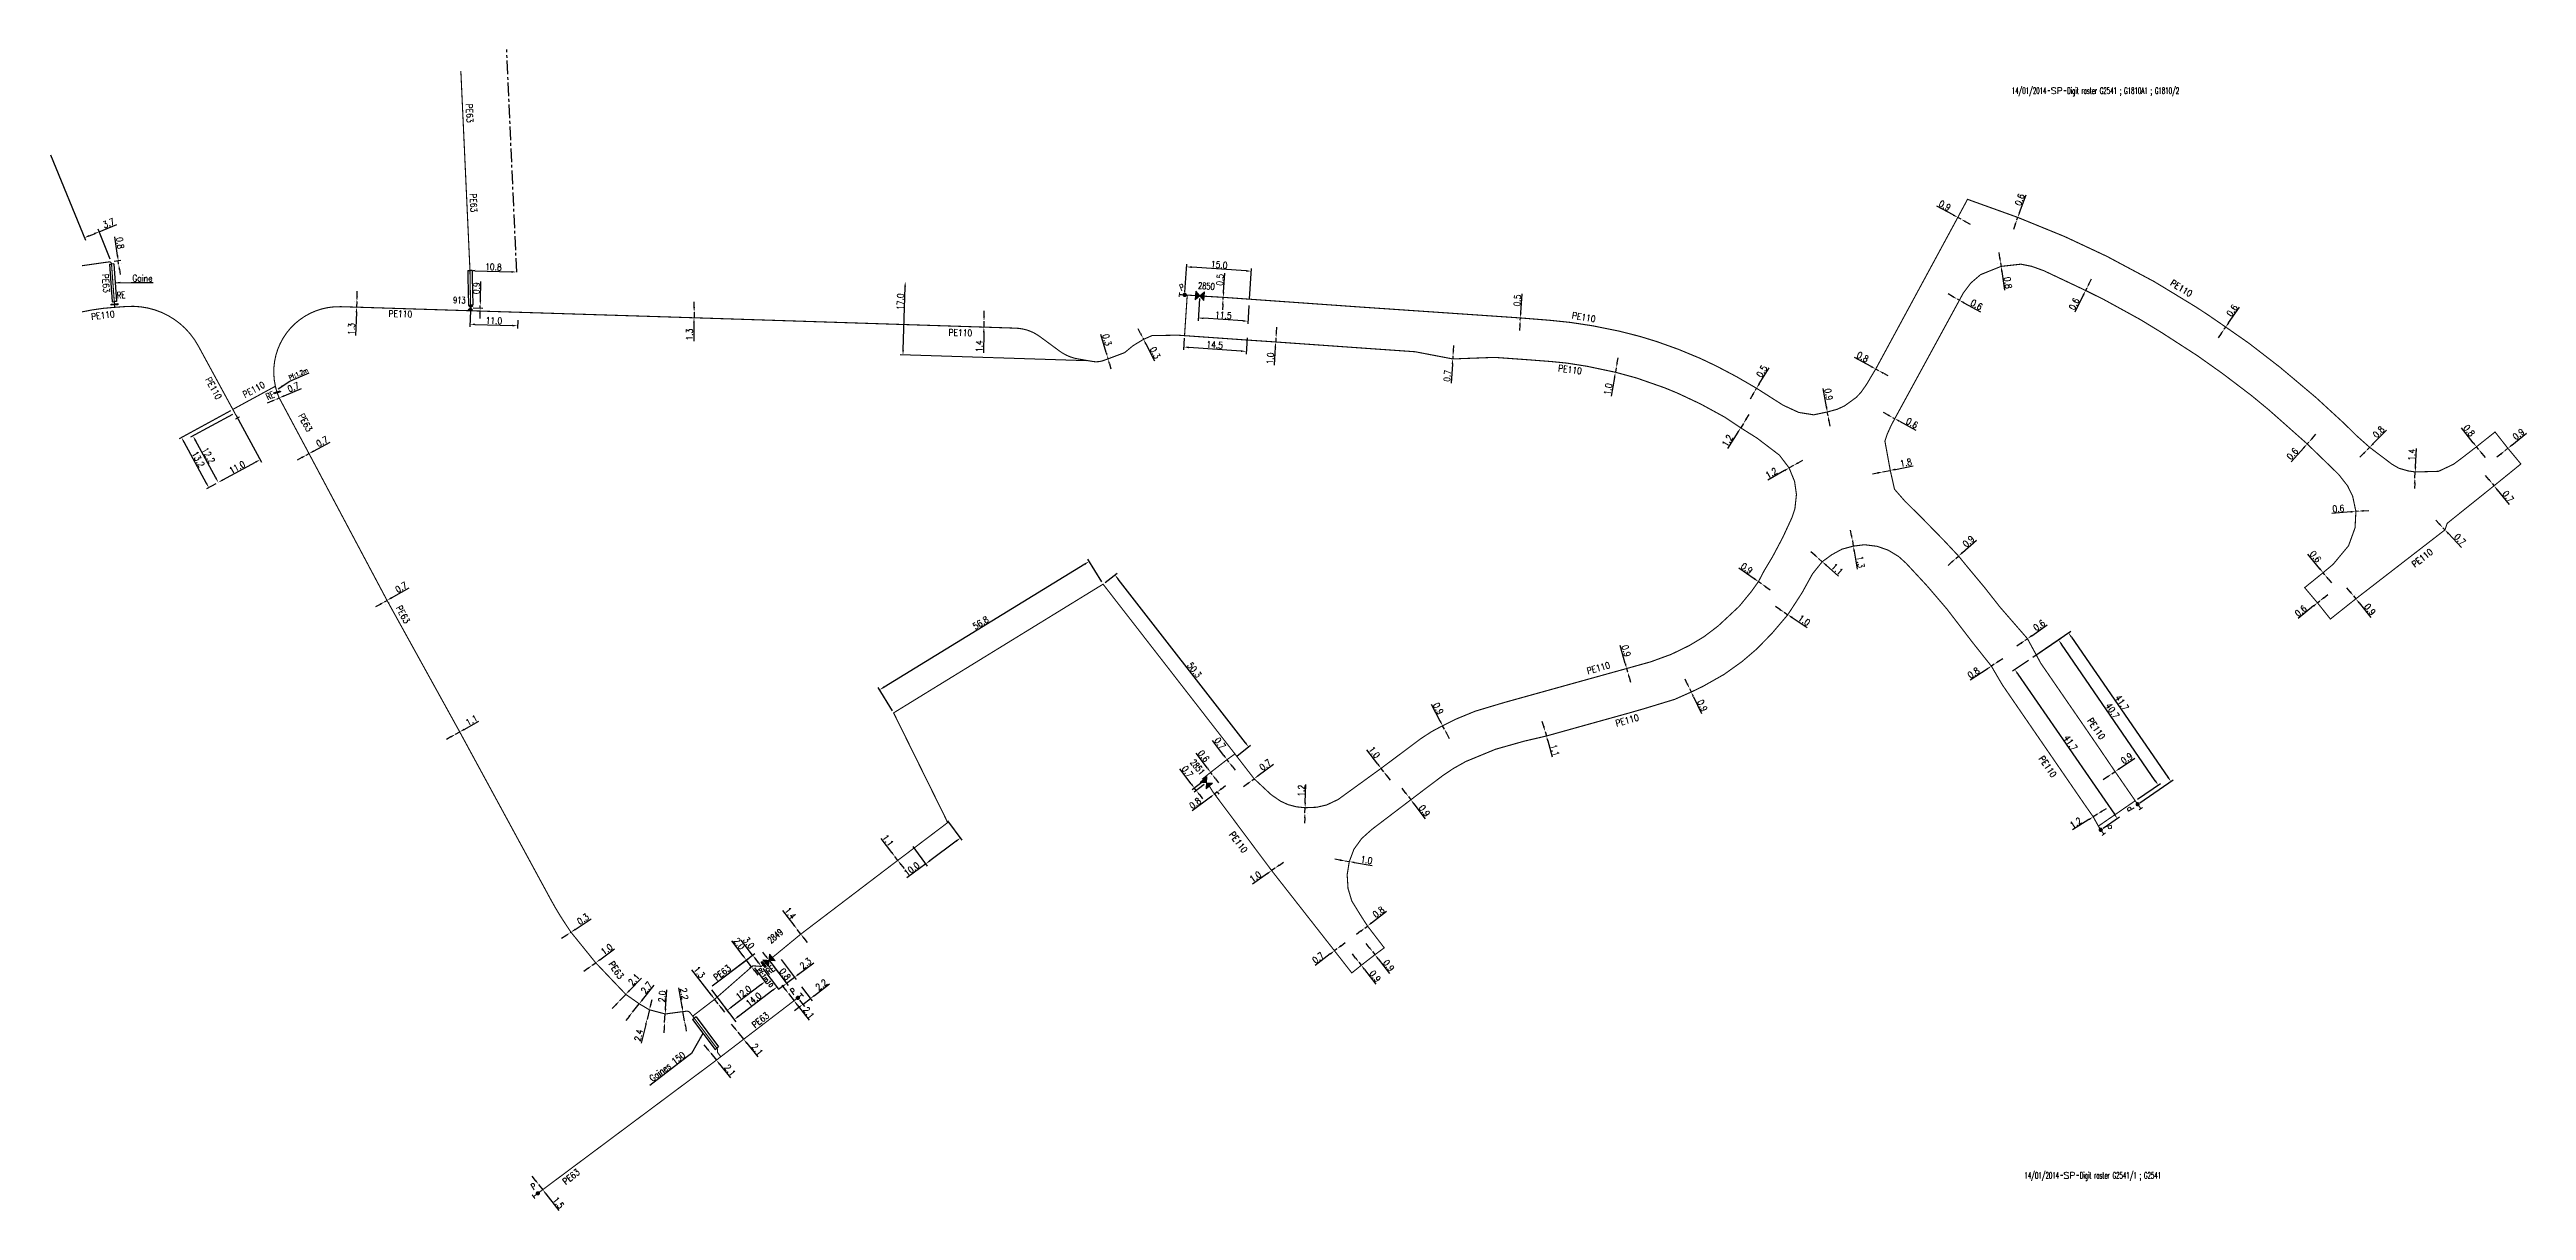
# Model space of a CAD drawing. Header units: millimetres. Extents: x 132993 to 134000, y 129004 to 130000.
# Drawn here: x 132993 to 133565, y 129004 to 129273 of the extents above; entities that cross this region are included whole.
import ezdxf
from ezdxf.enums import TextEntityAlignment as Align

# ---------------------------------------------------------------- set-up
doc = ezdxf.new("R2010")
doc.units = ezdxf.units.MM
doc.header["$PDMODE"] = 34
doc.linetypes.add('CENTER', pattern=[50.8, 31.75, -6.35, 6.35, -6.35])
doc.layers.get('0').update_dxf_attribs({"linetype": 'CONTINUOUS'})
doc.layers.get('DefPoints').update_dxf_attribs({"linetype": 'CONTINUOUS', "lineweight": 0})
for name, color, linetype in [('G_120', 4, 'CONTINUOUS'), ('G_300', 7, 'CONTINUOUS'), ('G_340', 7, 'CONTINUOUS'), ('G_400', 7, 'CONTINUOUS'), ('G_910', 7, 'CONTINUOUS')]:
    doc.layers.add(name, color=color, linetype=linetype)
doc.styles.add('G_ROMANS', font='ROMANS.SHX', dxfattribs={"width": 0.75})
doc.styles.get("Standard").update_dxf_attribs({"font": 'romans.shx', "width": 0.85})
doc.linetypes.add('G_typB_PE', pattern='A,5,-0.3,["o",Standard,S=1.5,R=0,X=0,Y=-0.5],-1.65', length=6.95)
doc.dimstyles.get("Standard").update_dxf_attribs({"dimtxt": 1.5, "dimasz": 1.2, "dimexe": 0.625, "dimexo": 0.625, "dimgap": 0.25, "dimtad": 1, "dimdec": 1, "dimzin": 0, "dimdsep": 46, "dimtxsty": 'Standard', "dimcen": -0.5, "dimadec": 0, "dimazin": 0, "dimtfac": 1, "dimtdec": 1, "dimtmove": 0, "dimatfit": 3, "dimfxl": 0, "dimtolj": 1, "dimtzin": 0, "dimarcsym": 0})

msp = doc.modelspace()

# ---------------------------------------------------------------- texts
at = {"layer": 'G_120', "linetype": 'Continuous', "width": 0.85}
for s, rotation, p in [('PE63', 272.5791, (133089.58, 129257.82)), ('PE63', 272.5791, (133090.48, 129237.12)), ('PE63', 274.2554, (133005.53, 129218.54)), ('PE110', 6.8078, (133004.83, 129211.13)), ('PE110', 358.7086, (133073.59, 129211.47)), ('PE110', 358.7086, (133203, 129207.12)), ('PE110', 298.5234, (133030.41, 129194.28)), ('PE110', 28.5616, (133039.71, 129193.97)), ('PE63', 298.1177, (133051.65, 129186.35)), ('PE63', 298.9049, (133074.19, 129142.05)), ('PE63', 304.5414, (133123.46, 129059.89)), ('PE63', 38.2526, (133156.78, 129048.34)), ('PE63', 38.2526, (133113.05, 129012.15))]:
    msp.add_text(s, height=1.5, rotation=rotation, dxfattribs=at).set_placement(p, align=Align.MIDDLE)
for rotation, p in [(328.1163, (133482.44, 129218.2)), (350.6613, (133344.25, 129210.4)), (352.4171, (133341.07, 129198.21)), (37.664, (133539.13, 129152.81)), (15.5326, (133348.01, 129128.22)), (15.5326, (133354.66, 129116.12)), (304.4501, (133463.32, 129117.48)), (304.0649, (133452.12, 129108.75)), (306.7714, (133264.99, 129091.17))]:
    msp.add_text('PE110', height=1.5, rotation=rotation, dxfattribs=at).set_placement(p)
at = {"layer": 'G_120', "linetype": 'Continuous'}
for s, insert, char_height, attachment_point, rotation in [('Pf:1.2m', (133047.64, 129197.15), 1, 1, 23.2155), ('PE63', (133150.14, 129060.02), 1.5, 9, 37.2802), ('Pf:1m10', (133159.05, 129055.8), 1, 9, 307.2802)]:
    msp.add_mtext(s, dxfattribs=dict(at, insert=insert, char_height=char_height, attachment_point=attachment_point, rotation=rotation))
at = {"layer": 'G_400', "linetype": 'Continuous', "insert": (133011.64, 129218.95), "char_height": 1.5, "attachment_point": 7}
msp.add_mtext('\\A1;Gaine', dxfattribs=at)
at = {"layer": 'G_400', "linetype": 'Continuous', "insert": (133139.59, 129039.94), "char_height": 1.5, "attachment_point": 9, "rotation": 37.3523}
msp.add_mtext('\\A1;Gaines 150', dxfattribs=at)

# ---------------------------------------------------------------- blocks, each defined once
blk = doc.blocks.new('*D4')
at = {"layer": 'DefPoints', "color": 0, "linetype": 'Continuous', "transparency": 16777216}
for p in [(133559.92, 129179.85), (133560.62, 129180.41), (133560.62, 129180.41)]:
    blk.add_point(p, dxfattribs=at)
at = {"layer": 'G_120', "color": 0, "linetype": 'Continuous', "lineweight": -2, "transparency": 16777216}
for p, q in [((133558.99, 129179.09), (133558.06, 129178.34)), ((133559.92, 129179.85), (133560.62, 129180.41)), ((133561.56, 129181.17), (133564.91, 129183.88))]:
    blk.add_line(p, q, dxfattribs=at)
at = {"layer": 'G_120', "color": 0, "linetype": 'Continuous', "transparency": 16777216}
for points in [[(133558.87, 129179.25), (133559.12, 129178.94), (133559.92, 129179.85)], [(133561.43, 129181.32), (133561.68, 129181.01), (133560.62, 129180.41)]]:
    blk.add_solid(points, dxfattribs=at)
at = {"layer": 'G_120', "color": 0, "linetype": 'Continuous', "transparency": 16777216, "insert": (133563.07, 129183.68), "char_height": 1.5, "attachment_point": 5, "rotation": 38.9675}
blk.add_mtext('\\A1;0.9', dxfattribs=at)
blk = doc.blocks.new('*D5')
at = {"layer": 'DefPoints', "color": 0, "linetype": 'Continuous', "transparency": 16777216}
for p in [(133556.97, 129172.3), (133557.41, 129171.76), (133557.41, 129171.76)]:
    blk.add_point(p, dxfattribs=at)
at = {"layer": 'G_120', "color": 0, "linetype": 'Continuous', "lineweight": -2, "transparency": 16777216}
for p, q in [((133556.22, 129173.24), (133555.47, 129174.17)), ((133556.97, 129172.3), (133557.41, 129171.76)), ((133557.9, 129172.15), (133557.9, 129172.15)), ((133558.17, 129170.82), (133560.91, 129167.42))]:
    blk.add_line(p, q, dxfattribs=at)
at = {"layer": 'G_120', "color": 0, "linetype": 'Continuous', "transparency": 16777216}
for points in [[(133556.38, 129173.36), (133556.07, 129173.11), (133556.97, 129172.3)], [(133558.32, 129170.95), (133558.01, 129170.7), (133557.41, 129171.76)]]:
    blk.add_solid(points, dxfattribs=at)
at = {"layer": 'G_120', "color": 0, "linetype": 'Continuous', "transparency": 16777216, "insert": (133560.69, 129169.28), "char_height": 1.5, "attachment_point": 5, "rotation": 308.8387}
blk.add_mtext('\\A1;0.7', dxfattribs=at)
blk = doc.blocks.new('*D6')
at = {"layer": 'DefPoints', "color": 0, "linetype": 'Continuous', "transparency": 16777216}
for p in [(133545.6, 129162.07), (133546.07, 129161.57), (133546.07, 129161.57)]:
    blk.add_point(p, dxfattribs=at)
at = {"layer": 'G_120', "color": 0, "linetype": 'Continuous', "lineweight": -2, "transparency": 16777216}
for p, q in [((133544.77, 129162.94), (133543.94, 129163.81)), ((133545.6, 129162.07), (133546.07, 129161.57)), ((133546.9, 129160.7), (133549.91, 129157.53))]:
    blk.add_line(p, q, dxfattribs=at)
at = {"layer": 'G_120', "color": 0, "linetype": 'Continuous', "transparency": 16777216}
for points in [[(133544.91, 129163.08), (133544.62, 129162.81), (133545.6, 129162.07)], [(133547.05, 129160.84), (133546.75, 129160.56), (133546.07, 129161.57)]]:
    blk.add_solid(points, dxfattribs=at)
at = {"layer": 'G_120', "color": 0, "linetype": 'Continuous', "transparency": 16777216, "insert": (133549.54, 129159.37), "char_height": 1.5, "attachment_point": 5, "rotation": 313.515}
blk.add_mtext('\\A1;0.7', dxfattribs=at)
blk = doc.blocks.new('*D7')
at = {"layer": 'DefPoints', "color": 0, "linetype": 'Continuous', "transparency": 16777216}
for p in [(133524.92, 129146.35), (133525.48, 129145.65), (133525.48, 129145.65)]:
    blk.add_point(p, dxfattribs=at)
at = {"layer": 'G_120', "color": 0, "linetype": 'Continuous', "lineweight": -2, "transparency": 16777216}
for p, q in [((133524.16, 129147.28), (133523.41, 129148.21)), ((133524.92, 129146.35), (133525.48, 129145.65)), ((133525.4, 129146.74), (133525.4, 129146.74)), ((133525.97, 129146.04), (133525.97, 129146.04)), ((133526.24, 129144.71), (133528.95, 129141.36))]:
    blk.add_line(p, q, dxfattribs=at)
at = {"layer": 'G_120', "color": 0, "linetype": 'Continuous', "transparency": 16777216}
for points in [[(133524.32, 129147.4), (133524.01, 129147.15), (133524.92, 129146.35)], [(133526.39, 129144.84), (133526.08, 129144.59), (133525.48, 129145.65)]]:
    blk.add_solid(points, dxfattribs=at)
at = {"layer": 'G_120', "color": 0, "linetype": 'Continuous', "transparency": 16777216, "insert": (133528.75, 129143.2), "char_height": 1.5, "attachment_point": 5, "rotation": 308.951}
blk.add_mtext('\\A1;0.9', dxfattribs=at)
blk = doc.blocks.new('*D8')
at = {"layer": 'DefPoints', "color": 0, "linetype": 'Continuous', "transparency": 16777216}
for p in [(133517.91, 129151.68), (133517.91, 129151.68), (133518.3, 129151.21)]:
    blk.add_point(p, dxfattribs=at)
at = {"layer": 'G_120', "color": 0, "linetype": 'Continuous', "lineweight": -2, "transparency": 16777216}
for p, q in [((133517.15, 129152.6), (133514.38, 129155.98)), ((133518.3, 129151.21), (133517.91, 129151.68)), ((133518.4, 129152.07), (133518.4, 129152.07)), ((133518.78, 129151.61), (133518.78, 129151.61)), ((133519.06, 129150.28), (133519.82, 129149.35))]:
    blk.add_line(p, q, dxfattribs=at)
at = {"layer": 'G_120', "color": 0, "linetype": 'Continuous', "transparency": 16777216}
for points in [[(133517.31, 129152.73), (133517, 129152.48), (133517.91, 129151.68)], [(133519.21, 129150.41), (133518.9, 129150.16), (133518.3, 129151.21)]]:
    blk.add_solid(points, dxfattribs=at)
at = {"layer": 'G_120', "color": 0, "linetype": 'Continuous', "transparency": 16777216, "insert": (133516.16, 129155.39), "char_height": 1.5, "attachment_point": 5, "rotation": 309.3308}
blk.add_mtext('\\A1;0.6', dxfattribs=at)
blk = doc.blocks.new('*D9')
at = {"layer": 'DefPoints', "color": 0, "linetype": 'Continuous', "transparency": 16777216}
for p in [(133525.49, 129165.83), (133525.49, 129165.83), (133526.09, 129165.88)]:
    blk.add_point(p, dxfattribs=at)
at = {"layer": 'G_120', "color": 0, "linetype": 'Continuous', "lineweight": -2, "transparency": 16777216}
for p, q in [((133524.29, 129165.73), (133519.94, 129165.38)), ((133525.44, 129166.45), (133525.44, 129166.45)), ((133526.09, 129165.88), (133525.49, 129165.83)), ((133526.04, 129166.5), (133526.04, 129166.5)), ((133527.28, 129165.98), (133528.48, 129166.08))]:
    blk.add_line(p, q, dxfattribs=at)
at = {"layer": 'G_120', "color": 0, "linetype": 'Continuous', "transparency": 16777216}
for points in [[(133524.28, 129165.93), (133524.31, 129165.53), (133525.49, 129165.83)], [(133527.27, 129166.18), (133527.3, 129165.78), (133526.09, 129165.88)]]:
    blk.add_solid(points, dxfattribs=at)
at = {"layer": 'G_120', "color": 0, "linetype": 'Continuous', "transparency": 16777216, "insert": (133521.44, 129166.5), "char_height": 1.5, "attachment_point": 5, "rotation": 4.6858}
blk.add_mtext('\\A1;0.6', dxfattribs=at)
blk = doc.blocks.new('*D10')
at = {"layer": 'DefPoints', "color": 0, "linetype": 'Continuous', "transparency": 16777216}
for p in [(133514.24, 129181.43), (133514.24, 129181.43), (133514.64, 129181.87)]:
    blk.add_point(p, dxfattribs=at)
at = {"layer": 'G_120', "color": 0, "linetype": 'Continuous', "lineweight": -2, "transparency": 16777216}
for p, q in [((133513.44, 129180.54), (133510.5, 129177.31)), ((133514.64, 129181.87), (133514.24, 129181.43)), ((133515.45, 129182.76), (133516.26, 129183.65))]:
    blk.add_line(p, q, dxfattribs=at)
at = {"layer": 'G_120', "color": 0, "linetype": 'Continuous', "transparency": 16777216}
for points in [[(133513.29, 129180.68), (133513.58, 129180.41), (133514.24, 129181.43)], [(133515.3, 129182.9), (133515.6, 129182.63), (133514.64, 129181.87)]]:
    blk.add_solid(points, dxfattribs=at)
at = {"layer": 'G_120', "color": 0, "linetype": 'Continuous', "transparency": 16777216, "insert": (133510.82, 129179.15), "char_height": 1.5, "attachment_point": 5, "rotation": 47.7572}
blk.add_mtext('\\A1;0.6', dxfattribs=at)
blk = doc.blocks.new('*D11')
at = {"layer": 'DefPoints', "color": 0, "linetype": 'Continuous', "transparency": 16777216}
for p in [(133463.04, 129216.87), (133463.04, 129216.87), (133463.31, 129217.41)]:
    blk.add_point(p, dxfattribs=at)
at = {"layer": 'G_120', "color": 0, "linetype": 'Continuous', "lineweight": -2, "transparency": 16777216}
for p, q in [((133463.84, 129218.48), (133464.38, 129219.56)), ((133462.5, 129215.8), (133460.56, 129211.89)), ((133462.48, 129217.15), (133462.48, 129217.15)), ((133463.31, 129217.41), (133463.04, 129216.87))]:
    blk.add_line(p, q, dxfattribs=at)
at = {"layer": 'G_120', "color": 0, "linetype": 'Continuous', "transparency": 16777216}
for points in [[(133462.33, 129215.89), (133462.68, 129215.71), (133463.04, 129216.87)], [(133463.66, 129218.57), (133464.02, 129218.39), (133463.31, 129217.41)]]:
    blk.add_solid(points, dxfattribs=at)
at = {"layer": 'G_120', "color": 0, "linetype": 'Continuous', "transparency": 16777216, "insert": (133460.37, 129213.75), "char_height": 1.5, "attachment_point": 5, "rotation": 63.5341}
blk.add_mtext('\\A1;0.6', dxfattribs=at)
blk = doc.blocks.new('*D12')
at = {"layer": 'DefPoints', "color": 0, "linetype": 'Continuous', "transparency": 16777216}
for p in [(133443.39, 129223.23), (133443.5, 129222.44), (133443.5, 129222.44)]:
    blk.add_point(p, dxfattribs=at)
at = {"layer": 'G_120', "color": 0, "linetype": 'Continuous', "lineweight": -2, "transparency": 16777216}
for p, q in [((133443.21, 129224.42), (133443.04, 129225.61)), ((133442.77, 129223.14), (133442.77, 129223.14)), ((133443.39, 129223.23), (133443.5, 129222.44)), ((133443.68, 129221.26), (133444.32, 129216.93))]:
    blk.add_line(p, q, dxfattribs=at)
at = {"layer": 'G_120', "color": 0, "linetype": 'Continuous', "transparency": 16777216}
for points in [[(133443.41, 129224.45), (133443.01, 129224.39), (133443.39, 129223.23)], [(133443.88, 129221.28), (133443.48, 129221.23), (133443.5, 129222.44)]]:
    blk.add_solid(points, dxfattribs=at)
at = {"layer": 'G_120', "color": 0, "linetype": 'Continuous', "transparency": 16777216, "insert": (133445.07, 129218.65), "char_height": 1.5, "attachment_point": 5, "rotation": 278.3735}
blk.add_mtext('\\A1;0.8', dxfattribs=at)
blk = doc.blocks.new('*D13')
at = {"layer": 'DefPoints', "color": 0, "linetype": 'Continuous', "transparency": 16777216}
for p in [(133433.33, 129214.91), (133433.86, 129214.62), (133433.86, 129214.62)]:
    blk.add_point(p, dxfattribs=at)
at = {"layer": 'G_120', "color": 0, "linetype": 'Continuous', "lineweight": -2, "transparency": 16777216}
for p, q in [((133432.28, 129215.49), (133431.23, 129216.07)), ((133433.33, 129214.91), (133433.86, 129214.62)), ((133434.91, 129214.04), (133438.74, 129211.93))]:
    blk.add_line(p, q, dxfattribs=at)
at = {"layer": 'G_120', "color": 0, "linetype": 'Continuous', "transparency": 16777216}
for points in [[(133432.38, 129215.66), (133432.19, 129215.31), (133433.33, 129214.91)], [(133435.01, 129214.22), (133434.81, 129213.87), (133433.86, 129214.62)]]:
    blk.add_solid(points, dxfattribs=at)
at = {"layer": 'G_120', "color": 0, "linetype": 'Continuous', "transparency": 16777216, "insert": (133437.83, 129213.58), "char_height": 1.5, "attachment_point": 5, "rotation": 331.1781}
blk.add_mtext('\\A1;0.6', dxfattribs=at)
blk = doc.blocks.new('*D14')
at = {"layer": 'DefPoints', "color": 0, "linetype": 'Continuous', "transparency": 16777216}
for p in [(133418.4, 129187.55), (133418.93, 129187.26), (133418.93, 129187.26)]:
    blk.add_point(p, dxfattribs=at)
at = {"layer": 'G_120', "color": 0, "linetype": 'Continuous', "lineweight": -2, "transparency": 16777216}
for p, q in [((133417.35, 129188.12), (133416.29, 129188.69)), ((133418.4, 129187.55), (133418.93, 129187.26)), ((133419.99, 129186.69), (133423.83, 129184.61))]:
    blk.add_line(p, q, dxfattribs=at)
at = {"layer": 'G_120', "color": 0, "linetype": 'Continuous', "transparency": 16777216}
for points in [[(133417.44, 129188.3), (133417.25, 129187.94), (133418.4, 129187.55)], [(133420.08, 129186.87), (133419.89, 129186.52), (133418.93, 129187.26)]]:
    blk.add_solid(points, dxfattribs=at)
at = {"layer": 'G_120', "color": 0, "linetype": 'Continuous', "transparency": 16777216, "insert": (133422.91, 129186.24), "char_height": 1.5, "attachment_point": 5, "rotation": 331.5703}
blk.add_mtext('\\A1;0.6', dxfattribs=at)
blk = doc.blocks.new('*D15')
at = {"layer": 'DefPoints', "color": 0, "linetype": 'Continuous', "transparency": 16777216}
for p in [(133416.12, 129174.95), (133417.89, 129175.31), (133417.89, 129175.31)]:
    blk.add_point(p, dxfattribs=at)
at = {"layer": 'G_120', "color": 0, "linetype": 'Continuous', "lineweight": -2, "transparency": 16777216}
for p, q in [((133414.95, 129174.71), (133413.77, 129174.47)), ((133416.12, 129174.95), (133417.89, 129175.31)), ((133419.06, 129175.55), (133423.17, 129176.39))]:
    blk.add_line(p, q, dxfattribs=at)
at = {"layer": 'G_120', "color": 0, "linetype": 'Continuous', "transparency": 16777216}
for points in [[(133414.91, 129174.91), (133414.99, 129174.52), (133416.12, 129174.95)], [(133419.02, 129175.75), (133419.1, 129175.36), (133417.89, 129175.31)]]:
    blk.add_solid(points, dxfattribs=at)
at = {"layer": 'G_120', "color": 0, "linetype": 'Continuous', "transparency": 16777216, "insert": (133421.5, 129177.07), "char_height": 1.5, "attachment_point": 5, "rotation": 11.526}
blk.add_mtext('\\A1;1.8', dxfattribs=at)
blk = doc.blocks.new('*D16')
at = {"layer": 'DefPoints', "color": 0, "linetype": 'Continuous', "transparency": 16777216}
for p in [(133433.03, 129154.96), (133433.67, 129155.53), (133433.67, 129155.53)]:
    blk.add_point(p, dxfattribs=at)
at = {"layer": 'G_120', "color": 0, "linetype": 'Continuous', "lineweight": -2, "transparency": 16777216}
for p, q in [((133434.56, 129156.33), (133437.78, 129159.2)), ((133432.14, 129154.17), (133431.24, 129153.37)), ((133433.03, 129154.96), (133433.67, 129155.53))]:
    blk.add_line(p, q, dxfattribs=at)
at = {"layer": 'G_120', "color": 0, "linetype": 'Continuous', "transparency": 16777216}
for points in [[(133434.43, 129156.48), (133434.7, 129156.18), (133433.67, 129155.53)], [(133432.01, 129154.31), (133432.27, 129154.02), (133433.03, 129154.96)]]:
    blk.add_solid(points, dxfattribs=at)
at = {"layer": 'G_120', "color": 0, "linetype": 'Continuous', "transparency": 16777216, "insert": (133435.96, 129158.91), "char_height": 1.5, "attachment_point": 5, "rotation": 41.7126}
blk.add_mtext('\\A1;0.9', dxfattribs=at)
blk = doc.blocks.new('*D17')
at = {"layer": 'DefPoints', "color": 0, "linetype": 'Continuous', "transparency": 16777216}
for p in [(133449.09, 129136.09), (133449.59, 129136.44), (133449.59, 129136.44)]:
    blk.add_point(p, dxfattribs=at)
at = {"layer": 'G_120', "color": 0, "linetype": 'Continuous', "lineweight": -2, "transparency": 16777216}
for p, q in [((133450.58, 129137.13), (133454.16, 129139.63)), ((133448.1, 129135.41), (133447.12, 129134.72)), ((133449.09, 129136.09), (133449.59, 129136.44))]:
    blk.add_line(p, q, dxfattribs=at)
at = {"layer": 'G_120', "color": 0, "linetype": 'Continuous', "transparency": 16777216}
for points in [[(133447.99, 129135.57), (133448.22, 129135.24), (133449.09, 129136.09)], [(133450.46, 129137.29), (133450.69, 129136.97), (133449.59, 129136.44)]]:
    blk.add_solid(points, dxfattribs=at)
at = {"layer": 'G_120', "color": 0, "linetype": 'Continuous', "transparency": 16777216, "insert": (133452.29, 129139.54), "char_height": 1.5, "attachment_point": 5, "rotation": 34.8903}
blk.add_mtext('\\A1;0.6', dxfattribs=at)
blk = doc.blocks.new('*D18')
at = {"layer": 'DefPoints', "color": 0, "linetype": 'Continuous', "transparency": 16777216}
for p in [(133469.1, 129105.23), (133469.84, 129105.74), (133469.84, 129105.74)]:
    blk.add_point(p, dxfattribs=at)
at = {"layer": 'G_120', "color": 0, "linetype": 'Continuous', "lineweight": -2, "transparency": 16777216}
for p, q in [((133468.75, 129105.74), (133468.75, 129105.74)), ((133469.1, 129105.23), (133469.84, 129105.74)), ((133469.49, 129106.25), (133469.49, 129106.25)), ((133470.83, 129106.42), (133474.39, 129108.85)), ((133468.11, 129104.55), (133467.12, 129103.87))]:
    blk.add_line(p, q, dxfattribs=at)
at = {"layer": 'G_120', "color": 0, "linetype": 'Continuous', "transparency": 16777216}
for points in [[(133468, 129104.71), (133468.23, 129104.38), (133469.1, 129105.23)], [(133470.72, 129106.58), (133470.95, 129106.25), (133469.84, 129105.74)]]:
    blk.add_solid(points, dxfattribs=at)
at = {"layer": 'G_120', "color": 0, "linetype": 'Continuous', "transparency": 16777216, "insert": (133472.54, 129108.8), "char_height": 1.5, "attachment_point": 5, "rotation": 34.4386}
blk.add_mtext('\\A1;0.9', dxfattribs=at)
blk = doc.blocks.new('*D19')
at = {"layer": 'DefPoints', "color": 0, "linetype": 'Continuous', "transparency": 16777216}
for p in [(133553.37, 129180.78), (133553.37, 129180.78), (133553.87, 129180.15)]:
    blk.add_point(p, dxfattribs=at)
at = {"layer": 'G_120', "color": 0, "linetype": 'Continuous', "lineweight": -2, "transparency": 16777216}
for p, q in [((133552.62, 129181.71), (133549.89, 129185.13)), ((133553.87, 129180.15), (133553.37, 129180.78)), ((133553.86, 129181.17), (133553.86, 129181.17)), ((133554.61, 129179.21), (133555.36, 129178.28))]:
    blk.add_line(p, q, dxfattribs=at)
at = {"layer": 'G_120', "color": 0, "linetype": 'Continuous', "transparency": 16777216}
for points in [[(133552.77, 129181.84), (133552.46, 129181.59), (133553.37, 129180.78)], [(133554.77, 129179.34), (133554.46, 129179.09), (133553.87, 129180.15)]]:
    blk.add_solid(points, dxfattribs=at)
at = {"layer": 'G_120', "color": 0, "linetype": 'Continuous', "transparency": 16777216, "insert": (133551.66, 129184.51), "char_height": 1.5, "attachment_point": 5, "rotation": 308.602}
blk.add_mtext('\\A1;0.8', dxfattribs=at)
blk = doc.blocks.new('*D20')
at = {"layer": 'DefPoints', "color": 0, "linetype": 'Continuous', "transparency": 16777216}
for p in [(133539.14, 129173.55), (133539.21, 129174.95), (133539.21, 129174.95)]:
    blk.add_point(p, dxfattribs=at)
at = {"layer": 'G_120', "color": 0, "linetype": 'Continuous', "lineweight": -2, "transparency": 16777216}
for p, q in [((133539.26, 129176.15), (133539.47, 129180.39)), ((133539.14, 129173.55), (133539.21, 129174.95)), ((133539.08, 129172.35), (133539.02, 129171.16))]:
    blk.add_line(p, q, dxfattribs=at)
at = {"layer": 'G_120', "color": 0, "linetype": 'Continuous', "transparency": 16777216}
for points in [[(133538.88, 129172.36), (133539.28, 129172.34), (133539.14, 129173.55)], [(133539.06, 129176.16), (133539.46, 129176.14), (133539.21, 129174.95)]]:
    blk.add_solid(points, dxfattribs=at)
at = {"layer": 'G_120', "color": 0, "linetype": 'Continuous', "transparency": 16777216, "insert": (133538.4, 129178.92), "char_height": 1.5, "attachment_point": 5, "rotation": 87.226}
blk.add_mtext('\\A1;1.4', dxfattribs=at)
blk = doc.blocks.new('*D21')
at = {"layer": 'DefPoints', "color": 0, "linetype": 'Continuous', "transparency": 16777216}
for p in [(133528.1, 129180.07), (133528.67, 129180.64), (133528.67, 129180.64)]:
    blk.add_point(p, dxfattribs=at)
at = {"layer": 'G_120', "color": 0, "linetype": 'Continuous', "lineweight": -2, "transparency": 16777216}
for p, q in [((133527.26, 129179.21), (133526.42, 129178.36)), ((133528.1, 129180.07), (133528.67, 129180.64)), ((133529.51, 129181.5), (133532.57, 129184.62))]:
    blk.add_line(p, q, dxfattribs=at)
at = {"layer": 'G_120', "color": 0, "linetype": 'Continuous', "transparency": 16777216}
for points in [[(133527.12, 129179.35), (133527.41, 129179.07), (133528.1, 129180.07)], [(133529.36, 129181.64), (133529.65, 129181.36), (133528.67, 129180.64)]]:
    blk.add_solid(points, dxfattribs=at)
at = {"layer": 'G_120', "color": 0, "linetype": 'Continuous', "transparency": 16777216, "insert": (133530.74, 129184.18), "char_height": 1.5, "attachment_point": 5, "rotation": 45.5465}
blk.add_mtext('\\A1;0.8', dxfattribs=at)
blk = doc.blocks.new('*D22')
at = {"layer": 'DefPoints', "color": 0, "linetype": 'Continuous', "transparency": 16777216}
for p in [(133495.05, 129207.94), (133495.4, 129208.43), (133495.4, 129208.43)]:
    blk.add_point(p, dxfattribs=at)
at = {"layer": 'G_120', "color": 0, "linetype": 'Continuous', "lineweight": -2, "transparency": 16777216}
for p, q in [((133495.05, 129207.94), (133495.4, 129208.43)), ((133496.09, 129209.41), (133498.6, 129212.99)), ((133494.36, 129206.96), (133493.67, 129205.97))]:
    blk.add_line(p, q, dxfattribs=at)
at = {"layer": 'G_120', "color": 0, "linetype": 'Continuous', "transparency": 16777216}
for points in [[(133494.2, 129207.07), (133494.53, 129206.84), (133495.05, 129207.94)], [(133495.92, 129209.52), (133496.25, 129209.29), (133495.4, 129208.43)]]:
    blk.add_solid(points, dxfattribs=at)
at = {"layer": 'G_120', "color": 0, "linetype": 'Continuous', "transparency": 16777216, "insert": (133496.87, 129212.26), "char_height": 1.5, "attachment_point": 5, "rotation": 54.8964}
blk.add_mtext('\\A1;0.6', dxfattribs=at)
blk = doc.blocks.new('*D23')
at = {"layer": 'DefPoints', "color": 0, "linetype": 'Continuous', "transparency": 16777216}
for p in [(133447.16, 129233.21), (133447.36, 129233.77), (133447.36, 129233.77)]:
    blk.add_point(p, dxfattribs=at)
at = {"layer": 'G_120', "color": 0, "linetype": 'Continuous', "lineweight": -2, "transparency": 16777216}
for p, q in [((133447.78, 129234.9), (133449.28, 129239)), ((133446.74, 129232.08), (133446.33, 129230.95)), ((133447.16, 129233.21), (133447.36, 129233.77))]:
    blk.add_line(p, q, dxfattribs=at)
at = {"layer": 'G_120', "color": 0, "linetype": 'Continuous', "transparency": 16777216}
for points in [[(133446.56, 129232.15), (133446.93, 129232.01), (133447.16, 129233.21)], [(133447.59, 129234.96), (133447.96, 129234.83), (133447.36, 129233.77)]]:
    blk.add_solid(points, dxfattribs=at)
at = {"layer": 'G_120', "color": 0, "linetype": 'Continuous', "transparency": 16777216, "insert": (133447.8, 129237.85), "char_height": 1.5, "attachment_point": 5, "rotation": 69.8674}
blk.add_mtext('\\A1;0.6', dxfattribs=at)
blk = doc.blocks.new('*D24')
at = {"layer": 'DefPoints', "color": 0, "linetype": 'Continuous', "transparency": 16777216}
for p in [(133433.49, 129233.74), (133433.49, 129233.74), (133434.28, 129233.31)]:
    blk.add_point(p, dxfattribs=at)
at = {"layer": 'G_120', "color": 0, "linetype": 'Continuous', "lineweight": -2, "transparency": 16777216}
for p, q in [((133432.44, 129234.31), (133428.65, 129236.37)), ((133434.28, 129233.31), (133433.49, 129233.74)), ((133435.34, 129232.73), (133436.39, 129232.16))]:
    blk.add_line(p, q, dxfattribs=at)
at = {"layer": 'G_120', "color": 0, "linetype": 'Continuous', "transparency": 16777216}
for points in [[(133432.53, 129234.49), (133432.34, 129234.13), (133433.49, 129233.74)], [(133435.43, 129232.91), (133435.24, 129232.56), (133434.28, 129233.31)]]:
    blk.add_solid(points, dxfattribs=at)
at = {"layer": 'G_120', "color": 0, "linetype": 'Continuous', "transparency": 16777216, "insert": (133430.5, 129236.5), "char_height": 1.5, "attachment_point": 5, "rotation": 331.467}
blk.add_mtext('\\A1;0.9', dxfattribs=at)
blk = doc.blocks.new('*D25')
at = {"layer": 'DefPoints', "color": 0, "linetype": 'Continuous', "transparency": 16777216}
for p in [(133414.53, 129198.73), (133414.53, 129198.73), (133415.23, 129198.35)]:
    blk.add_point(p, dxfattribs=at)
at = {"layer": 'G_120', "color": 0, "linetype": 'Continuous', "lineweight": -2, "transparency": 16777216}
for p, q in [((133413.48, 129199.3), (133409.64, 129201.39)), ((133415.23, 129198.35), (133414.53, 129198.73)), ((133416.29, 129197.77), (133417.34, 129197.2))]:
    blk.add_line(p, q, dxfattribs=at)
at = {"layer": 'G_120', "color": 0, "linetype": 'Continuous', "transparency": 16777216}
for points in [[(133413.57, 129199.48), (133413.38, 129199.13), (133414.53, 129198.73)], [(133416.38, 129197.95), (133416.19, 129197.6), (133415.23, 129198.35)]]:
    blk.add_solid(points, dxfattribs=at)
at = {"layer": 'G_120', "color": 0, "linetype": 'Continuous', "transparency": 16777216, "insert": (133411.51, 129201.51), "char_height": 1.5, "attachment_point": 5, "rotation": 331.4277}
blk.add_mtext('\\A1;0.8', dxfattribs=at)
blk = doc.blocks.new('*D26')
at = {"layer": 'DefPoints', "color": 0, "linetype": 'Continuous', "transparency": 16777216}
for p in [(133403.34, 129188.81), (133403.34, 129188.81), (133403.5, 129187.93)]:
    blk.add_point(p, dxfattribs=at)
at = {"layer": 'G_120', "color": 0, "linetype": 'Continuous', "lineweight": -2, "transparency": 16777216}
for p, q in [((133403.13, 129189.99), (133402.38, 129194.24)), ((133403.5, 129187.93), (133403.34, 129188.81)), ((133403.71, 129186.74), (133403.92, 129185.56))]:
    blk.add_line(p, q, dxfattribs=at)
at = {"layer": 'G_120', "color": 0, "linetype": 'Continuous', "transparency": 16777216}
for points in [[(133403.33, 129190.03), (133402.94, 129189.96), (133403.34, 129188.81)], [(133403.9, 129186.78), (133403.51, 129186.71), (133403.5, 129187.93)]]:
    blk.add_solid(points, dxfattribs=at)
at = {"layer": 'G_120', "color": 0, "linetype": 'Continuous', "transparency": 16777216, "insert": (133403.64, 129192.88), "char_height": 1.5, "attachment_point": 5, "rotation": 280.0244}
blk.add_mtext('\\A1;0.9', dxfattribs=at)
blk = doc.blocks.new('*D27')
at = {"layer": 'DefPoints', "color": 0, "linetype": 'Continuous', "transparency": 16777216}
for p in [(133386.73, 129193.85), (133386.99, 129194.28), (133386.99, 129194.28)]:
    blk.add_point(p, dxfattribs=at)
at = {"layer": 'G_120', "color": 0, "linetype": 'Continuous', "lineweight": -2, "transparency": 16777216}
for p, q in [((133387.61, 129195.3), (133389.88, 129199.04)), ((133386.11, 129192.82), (133385.49, 129191.8)), ((133386.73, 129193.85), (133386.99, 129194.28))]:
    blk.add_line(p, q, dxfattribs=at)
at = {"layer": 'G_120', "color": 0, "linetype": 'Continuous', "transparency": 16777216}
for points in [[(133385.94, 129192.93), (133386.28, 129192.72), (133386.73, 129193.85)], [(133387.44, 129195.41), (133387.79, 129195.2), (133386.99, 129194.28)]]:
    blk.add_solid(points, dxfattribs=at)
at = {"layer": 'G_120', "color": 0, "linetype": 'Continuous', "transparency": 16777216, "insert": (133388.2, 129198.2), "char_height": 1.5, "attachment_point": 5, "rotation": 58.765}
blk.add_mtext('\\A1;0.5', dxfattribs=at)
blk = doc.blocks.new('*D28')
at = {"layer": 'DefPoints', "color": 0, "linetype": 'Continuous', "transparency": 16777216}
for p in [(133332.38, 129210.03), (133332.42, 129210.53), (133332.42, 129210.53)]:
    blk.add_point(p, dxfattribs=at)
at = {"layer": 'G_120', "color": 0, "linetype": 'Continuous', "lineweight": -2, "transparency": 16777216}
for p, q in [((133332.5, 129211.72), (133332.81, 129216.08)), ((133331.76, 129210.07), (133331.76, 129210.07)), ((133331.79, 129210.57), (133331.79, 129210.57)), ((133332.29, 129208.83), (133332.21, 129207.63)), ((133332.38, 129210.03), (133332.42, 129210.53))]:
    blk.add_line(p, q, dxfattribs=at)
at = {"layer": 'G_120', "color": 0, "linetype": 'Continuous', "transparency": 16777216}
for points in [[(133332.1, 129208.84), (133332.49, 129208.82), (133332.38, 129210.03)], [(133332.3, 129211.74), (133332.7, 129211.71), (133332.42, 129210.53)]]:
    blk.add_solid(points, dxfattribs=at)
at = {"layer": 'G_120', "color": 0, "linetype": 'Continuous', "transparency": 16777216, "insert": (133331.7, 129214.57), "char_height": 1.5, "attachment_point": 5, "rotation": 85.9513}
blk.add_mtext('\\A1;0.5', dxfattribs=at)
blk = doc.blocks.new('*D29')
at = {"layer": 'DefPoints', "color": 0, "linetype": 'Continuous', "transparency": 16777216}
for p in [(133263.7, 129214.79), (133263.73, 129215.29), (133263.73, 129215.29)]:
    blk.add_point(p, dxfattribs=at)
at = {"layer": 'G_120', "color": 0, "linetype": 'Continuous', "lineweight": -2, "transparency": 16777216}
for p, q in [((133263.82, 129216.49), (133264.11, 129220.85)), ((133263.08, 129214.83), (133263.08, 129214.83)), ((133263.11, 129215.33), (133263.11, 129215.33)), ((133263.62, 129213.59), (133263.54, 129212.4)), ((133263.7, 129214.79), (133263.73, 129215.29))]:
    blk.add_line(p, q, dxfattribs=at)
at = {"layer": 'G_120', "color": 0, "linetype": 'Continuous', "transparency": 16777216}
for points in [[(133263.42, 129213.61), (133263.82, 129213.58), (133263.7, 129214.79)], [(133263.62, 129216.5), (133264.02, 129216.47), (133263.73, 129215.29)]]:
    blk.add_solid(points, dxfattribs=at)
at = {"layer": 'G_120', "color": 0, "linetype": 'Continuous', "transparency": 16777216, "insert": (133263.01, 129219.34), "char_height": 1.5, "attachment_point": 5, "rotation": 86.0835}
blk.add_mtext('\\A1;0.5', dxfattribs=at)
blk = doc.blocks.new('*D30')
at = {"layer": 'DefPoints', "color": 0, "linetype": 'Continuous', "transparency": 16777216}
for p in [(133464.79, 129095.29), (133465.8, 129095.94), (133465.8, 129095.94)]:
    blk.add_point(p, dxfattribs=at)
at = {"layer": 'G_120', "color": 0, "linetype": 'Continuous', "lineweight": -2, "transparency": 16777216}
for p, q in [((133463.77, 129094.64), (133460.03, 129092.25)), ((133465.8, 129095.94), (133464.79, 129095.29)), ((133466.81, 129096.58), (133467.82, 129097.23))]:
    blk.add_line(p, q, dxfattribs=at)
at = {"layer": 'G_120', "color": 0, "linetype": 'Continuous', "transparency": 16777216}
for points in [[(133463.67, 129094.81), (133463.88, 129094.48), (133464.79, 129095.29)], [(133466.7, 129096.75), (133466.92, 129096.41), (133465.8, 129095.94)]]:
    blk.add_solid(points, dxfattribs=at)
at = {"layer": 'G_120', "color": 0, "linetype": 'Continuous', "transparency": 16777216, "insert": (133460.75, 129093.9), "char_height": 1.5, "attachment_point": 5, "rotation": 32.5747}
blk.add_mtext('\\A1;1.2', dxfattribs=at)
blk = doc.blocks.new('*D31')
at = {"layer": 'DefPoints', "color": 0, "linetype": 'Continuous', "transparency": 16777216}
for p in [(133441.25, 129130.1), (133441.92, 129130.55), (133441.92, 129130.55)]:
    blk.add_point(p, dxfattribs=at)
at = {"layer": 'G_120', "color": 0, "linetype": 'Continuous', "lineweight": -2, "transparency": 16777216}
for p, q in [((133440.25, 129129.43), (133436.38, 129126.84)), ((133441.92, 129130.55), (133441.25, 129130.1)), ((133442.91, 129131.22), (133443.91, 129131.88))]:
    blk.add_line(p, q, dxfattribs=at)
at = {"layer": 'G_120', "color": 0, "linetype": 'Continuous', "transparency": 16777216}
for points in [[(133440.14, 129129.6), (133440.36, 129129.27), (133441.25, 129130.1)], [(133442.8, 129131.38), (133443.03, 129131.05), (133441.92, 129130.55)]]:
    blk.add_solid(points, dxfattribs=at)
at = {"layer": 'G_120', "color": 0, "linetype": 'Continuous', "transparency": 16777216, "insert": (133437.14, 129128.55), "char_height": 1.5, "attachment_point": 5, "rotation": 33.803}
blk.add_mtext('\\A1;0.8', dxfattribs=at)
blk = doc.blocks.new('*D32')
at = {"layer": 'DefPoints', "color": 0, "linetype": 'Continuous', "transparency": 16777216}
for p in [(133409.13, 129159.11), (133409.35, 129157.82), (133409.35, 129157.82)]:
    blk.add_point(p, dxfattribs=at)
at = {"layer": 'G_120', "color": 0, "linetype": 'Continuous', "lineweight": -2, "transparency": 16777216}
for p, q in [((133408.93, 129160.29), (133408.72, 129161.47)), ((133409.13, 129159.11), (133409.35, 129157.82)), ((133409.56, 129156.64), (133410.27, 129152.51)), ((133409.75, 129159.22), (133409.75, 129159.22)), ((133409.97, 129157.93), (133409.97, 129157.93))]:
    blk.add_line(p, q, dxfattribs=at)
at = {"layer": 'G_120', "color": 0, "linetype": 'Continuous', "transparency": 16777216}
for points in [[(133409.12, 129160.33), (133408.73, 129160.26), (133409.13, 129159.11)], [(133409.76, 129156.67), (133409.36, 129156.6), (133409.35, 129157.82)]]:
    blk.add_solid(points, dxfattribs=at)
at = {"layer": 'G_120', "color": 0, "linetype": 'Continuous', "transparency": 16777216, "insert": (133411, 129154.15), "char_height": 1.5, "attachment_point": 5, "rotation": 279.7893}
blk.add_mtext('\\A1;1.3', dxfattribs=at)
blk = doc.blocks.new('*D33')
at = {"layer": 'DefPoints', "color": 0, "linetype": 'Continuous', "transparency": 16777216}
for p in [(133456.75, 129136.19), (133450.34, 129131.79), (133474.49, 129099)]:
    blk.add_point(p, dxfattribs=at)
at = {"layer": 'G_120', "color": 0, "linetype": 'Continuous', "lineweight": -2, "transparency": 16777216}
for p, q in [((133450.86, 129132.14), (133457.27, 129136.54)), ((133479.12, 129103.64), (133457.43, 129135.2)), ((133475.01, 129099.35), (133480.31, 129103))]:
    blk.add_line(p, q, dxfattribs=at)
at = {"layer": 'G_120', "color": 0, "linetype": 'Continuous', "transparency": 16777216}
for points in [[(133457.6, 129135.31), (133457.27, 129135.09), (133456.75, 129136.19)], [(133479.28, 129103.75), (133478.95, 129103.52), (133479.8, 129102.65)]]:
    blk.add_solid(points, dxfattribs=at)
at = {"layer": 'G_120', "color": 0, "linetype": 'Continuous', "transparency": 16777216, "insert": (133469.22, 129119.81), "char_height": 1.5, "attachment_point": 5, "rotation": 304.4924}
blk.add_mtext('\\A1;40.7', dxfattribs=at)
blk = doc.blocks.new('*D34')
at = {"layer": 'DefPoints', "color": 0, "linetype": 'Continuous', "transparency": 16777216}
for p in [(133450.34, 129131.79), (133482.74, 129103.47), (133475.06, 129098.18)]:
    blk.add_point(p, dxfattribs=at)
at = {"layer": 'G_300', "color": 0, "linetype": 'Continuous', "lineweight": -2, "transparency": 16777216}
for p, q in [((133450.86, 129132.14), (133459.59, 129138.16)), ((133459.76, 129136.82), (133482.05, 129104.45)), ((133475.57, 129098.53), (133483.25, 129103.82))]:
    blk.add_line(p, q, dxfattribs=at)
at = {"layer": 'G_300', "color": 0, "linetype": 'Continuous', "transparency": 16777216}
for points in [[(133459.92, 129136.93), (133459.59, 129136.7), (133459.08, 129137.8)], [(133482.22, 129104.57), (133481.89, 129104.34), (133482.74, 129103.47)]]:
    blk.add_solid(points, dxfattribs=at)
at = {"layer": 'G_300', "color": 0, "linetype": 'Continuous', "transparency": 16777216, "insert": (133471.43, 129121.64), "char_height": 1.5, "attachment_point": 5, "rotation": 304.5682}
blk.add_mtext('\\A1;41.7', dxfattribs=at)
blk = doc.blocks.new('*D35')
at = {"layer": 'DefPoints', "color": 0, "linetype": 'Continuous', "transparency": 16777216}
for p in [(133401.34, 129154.95), (133402.17, 129154.22), (133402.17, 129154.22)]:
    blk.add_point(p, dxfattribs=at)
at = {"layer": 'G_120', "color": 0, "linetype": 'Continuous', "lineweight": -2, "transparency": 16777216}
for p, q in [((133400.44, 129155.75), (133399.54, 129156.54)), ((133401.34, 129154.95), (133402.17, 129154.22)), ((133403.08, 129153.43), (133405.95, 129150.91))]:
    blk.add_line(p, q, dxfattribs=at)
at = {"layer": 'G_120', "color": 0, "linetype": 'Continuous', "transparency": 16777216}
for points in [[(133400.57, 129155.9), (133400.31, 129155.6), (133401.34, 129154.95)], [(133403.21, 129153.58), (133402.94, 129153.28), (133402.17, 129154.22)]]:
    blk.add_solid(points, dxfattribs=at)
at = {"layer": 'G_120', "color": 0, "linetype": 'Continuous', "transparency": 16777216, "insert": (133405.62, 129152.52), "char_height": 1.5, "attachment_point": 5, "rotation": 318.6662}
blk.add_mtext('\\A1;1.1', dxfattribs=at)
blk = doc.blocks.new('*D36')
at = {"layer": 'DefPoints', "color": 0, "linetype": 'Continuous', "transparency": 16777216}
for p in [(133393.36, 129142.53), (133394.2, 129141.98), (133394.2, 129141.98)]:
    blk.add_point(p, dxfattribs=at)
at = {"layer": 'G_120', "color": 0, "linetype": 'Continuous', "lineweight": -2, "transparency": 16777216}
for p, q in [((133392.36, 129143.19), (133391.36, 129143.85)), ((133393.36, 129142.53), (133394.2, 129141.98)), ((133395.2, 129141.32), (133398.71, 129139.02))]:
    blk.add_line(p, q, dxfattribs=at)
at = {"layer": 'G_120', "color": 0, "linetype": 'Continuous', "transparency": 16777216}
for points in [[(133392.47, 129143.36), (133392.25, 129143.02), (133393.36, 129142.53)], [(133395.31, 129141.49), (133395.09, 129141.16), (133394.2, 129141.98)]]:
    blk.add_solid(points, dxfattribs=at)
at = {"layer": 'G_120', "color": 0, "linetype": 'Continuous', "transparency": 16777216, "insert": (133398, 129140.68), "char_height": 1.5, "attachment_point": 5, "rotation": 326.7295}
blk.add_mtext('\\A1;1.0', dxfattribs=at)
blk = doc.blocks.new('*D37')
at = {"layer": 'DefPoints', "color": 0, "linetype": 'Continuous', "transparency": 16777216}
for p in [(133371.5, 129124.94), (133371.88, 129124.13), (133371.88, 129124.13)]:
    blk.add_point(p, dxfattribs=at)
at = {"layer": 'G_120', "color": 0, "linetype": 'Continuous', "lineweight": -2, "transparency": 16777216}
for p, q in [((133370.98, 129126.02), (133370.47, 129127.11)), ((133371.5, 129124.94), (133371.88, 129124.13)), ((133372.4, 129123.04), (133374.25, 129119.15))]:
    blk.add_line(p, q, dxfattribs=at)
at = {"layer": 'G_120', "color": 0, "linetype": 'Continuous', "transparency": 16777216}
for points in [[(133371.16, 129126.11), (133370.8, 129125.94), (133371.5, 129124.94)], [(133372.58, 129123.13), (133372.22, 129122.96), (133371.88, 129124.13)]]:
    blk.add_solid(points, dxfattribs=at)
at = {"layer": 'G_120', "color": 0, "linetype": 'Continuous', "transparency": 16777216, "insert": (133374.48, 129120.98), "char_height": 1.5, "attachment_point": 5, "rotation": 295.3847}
blk.add_mtext('\\A1;0.9', dxfattribs=at)
blk = doc.blocks.new('*D38')
at = {"layer": 'DefPoints', "color": 0, "linetype": 'Continuous', "transparency": 16777216}
for p in [(133338.13, 129115.03), (133338.42, 129113.97), (133338.42, 129113.97)]:
    blk.add_point(p, dxfattribs=at)
at = {"layer": 'G_120', "color": 0, "linetype": 'Continuous', "lineweight": -2, "transparency": 16777216}
for p, q in [((133337.81, 129116.19), (133337.48, 129117.34)), ((133338.13, 129115.03), (133338.42, 129113.97)), ((133338.73, 129115.2), (133338.73, 129115.2)), ((133338.75, 129112.81), (133339.77, 129109.13)), ((133339.03, 129114.14), (133339.03, 129114.14))]:
    blk.add_line(p, q, dxfattribs=at)
at = {"layer": 'G_120', "color": 0, "linetype": 'Continuous', "transparency": 16777216}
for points in [[(133338, 129116.24), (133337.61, 129116.13), (133338.13, 129115.03)], [(133338.94, 129112.87), (133338.55, 129112.76), (133338.42, 129113.97)]]:
    blk.add_solid(points, dxfattribs=at)
at = {"layer": 'G_120', "color": 0, "linetype": 'Continuous', "transparency": 16777216, "insert": (133340.38, 129110.66), "char_height": 1.5, "attachment_point": 5, "rotation": 285.5853}
blk.add_mtext('\\A1;1.1', dxfattribs=at)
blk = doc.blocks.new('*D39')
at = {"layer": 'DefPoints', "color": 0, "linetype": 'Continuous', "transparency": 16777216}
for p in [(133306.54, 129099.96), (133307.08, 129099.24), (133307.08, 129099.24)]:
    blk.add_point(p, dxfattribs=at)
at = {"layer": 'G_120', "color": 0, "linetype": 'Continuous', "lineweight": -2, "transparency": 16777216}
for p, q in [((133305.81, 129100.92), (133305.09, 129101.88)), ((133306.54, 129099.96), (133307.08, 129099.24)), ((133306.59, 129098.87), (133306.59, 129098.87)), ((133307.81, 129098.29), (133310.42, 129094.85))]:
    blk.add_line(p, q, dxfattribs=at)
at = {"layer": 'G_120', "color": 0, "linetype": 'Continuous', "transparency": 16777216}
for points in [[(133305.97, 129101.04), (133305.65, 129100.8), (133306.54, 129099.96)], [(133307.97, 129098.41), (133307.65, 129098.17), (133307.08, 129099.24)]]:
    blk.add_solid(points, dxfattribs=at)
at = {"layer": 'G_120', "color": 0, "linetype": 'Continuous', "transparency": 16777216, "insert": (133310.27, 129096.7), "char_height": 1.5, "attachment_point": 5, "rotation": 307.1997}
blk.add_mtext('\\A1;0.9', dxfattribs=at)
blk = doc.blocks.new('*D40')
at = {"layer": 'DefPoints', "color": 0, "linetype": 'Continuous', "transparency": 16777216}
for p in [(133291.87, 129085.12), (133292.86, 129084.96), (133292.86, 129084.96)]:
    blk.add_point(p, dxfattribs=at)
at = {"layer": 'G_120', "color": 0, "linetype": 'Continuous', "lineweight": -2, "transparency": 16777216}
for p, q in [((133290.69, 129085.31), (133289.5, 129085.51)), ((133291.87, 129085.12), (133292.86, 129084.96)), ((133294.04, 129084.76), (133298.17, 129084.08))]:
    blk.add_line(p, q, dxfattribs=at)
at = {"layer": 'G_120', "color": 0, "linetype": 'Continuous', "transparency": 16777216}
for points in [[(133290.72, 129085.51), (133290.65, 129085.12), (133291.87, 129085.12)], [(133294.07, 129084.96), (133294.01, 129084.56), (133292.86, 129084.96)]]:
    blk.add_solid(points, dxfattribs=at)
at = {"layer": 'G_120', "color": 0, "linetype": 'Continuous', "transparency": 16777216, "insert": (133296.86, 129085.31), "char_height": 1.5, "attachment_point": 5, "rotation": 350.6635}
blk.add_mtext('\\A1;1.0', dxfattribs=at)
blk = doc.blocks.new('*D41')
at = {"layer": 'DefPoints', "color": 0, "linetype": 'Continuous', "transparency": 16777216}
for p in [(133296.45, 129069.58), (133297.08, 129070.07), (133297.08, 129070.07)]:
    blk.add_point(p, dxfattribs=at)
at = {"layer": 'G_120', "color": 0, "linetype": 'Continuous', "lineweight": -2, "transparency": 16777216}
for p, q in [((133296.7, 129070.56), (133296.7, 129070.56)), ((133298.03, 129070.8), (133301.5, 129073.46)), ((133295.5, 129068.85), (133294.54, 129068.12)), ((133296.07, 129070.08), (133296.07, 129070.08)), ((133296.45, 129069.58), (133297.08, 129070.07))]:
    blk.add_line(p, q, dxfattribs=at)
at = {"layer": 'G_120', "color": 0, "linetype": 'Continuous', "transparency": 16777216}
for points in [[(133297.91, 129070.96), (133298.16, 129070.64), (133297.08, 129070.07)], [(133295.37, 129069.01), (133295.62, 129068.69), (133296.45, 129069.58)]]:
    blk.add_solid(points, dxfattribs=at)
at = {"layer": 'G_120', "color": 0, "linetype": 'Continuous', "transparency": 16777216, "insert": (133299.63, 129073.29), "char_height": 1.5, "attachment_point": 5, "rotation": 37.5298}
blk.add_mtext('\\A1;0.8', dxfattribs=at)
blk = doc.blocks.new('*D42')
at = {"layer": 'DefPoints', "color": 0, "linetype": 'Continuous', "transparency": 16777216}
for p in [(133298.23, 129064.16), (133298.78, 129063.45), (133298.78, 129063.45)]:
    blk.add_point(p, dxfattribs=at)
at = {"layer": 'G_120', "color": 0, "linetype": 'Continuous', "lineweight": -2, "transparency": 16777216}
for p, q in [((133297.5, 129065.11), (133296.77, 129066.06)), ((133298.23, 129064.16), (133298.78, 129063.45)), ((133299.52, 129062.5), (133302.15, 129059.09))]:
    blk.add_line(p, q, dxfattribs=at)
at = {"layer": 'G_120', "color": 0, "linetype": 'Continuous', "transparency": 16777216}
for points in [[(133297.66, 129065.23), (133297.34, 129064.99), (133298.23, 129064.16)], [(133299.68, 129062.62), (133299.36, 129062.38), (133298.78, 129063.45)]]:
    blk.add_solid(points, dxfattribs=at)
at = {"layer": 'G_120', "color": 0, "linetype": 'Continuous', "transparency": 16777216, "insert": (133301.99, 129060.93), "char_height": 1.5, "attachment_point": 5, "rotation": 307.708}
blk.add_mtext('\\A1;0.9', dxfattribs=at)
blk = doc.blocks.new('*D43')
at = {"layer": 'DefPoints', "color": 0, "linetype": 'Continuous', "transparency": 16777216}
for p in [(133295.08, 129061.71), (133295.63, 129061), (133295.63, 129061)]:
    blk.add_point(p, dxfattribs=at)
at = {"layer": 'G_120', "color": 0, "linetype": 'Continuous', "lineweight": -2, "transparency": 16777216}
for p, q in [((133294.34, 129062.66), (133293.61, 129063.61)), ((133295.08, 129061.71), (133295.63, 129061)), ((133296.36, 129060.05), (133299, 129056.64))]:
    blk.add_line(p, q, dxfattribs=at)
at = {"layer": 'G_120', "color": 0, "linetype": 'Continuous', "transparency": 16777216}
for points in [[(133294.5, 129062.78), (133294.18, 129062.54), (133295.08, 129061.71)], [(133296.52, 129060.17), (133296.2, 129059.93), (133295.63, 129061)]]:
    blk.add_solid(points, dxfattribs=at)
at = {"layer": 'G_120', "color": 0, "linetype": 'Continuous', "transparency": 16777216, "insert": (133298.84, 129058.48), "char_height": 1.5, "attachment_point": 5, "rotation": 307.708}
blk.add_mtext('\\A1;0.9', dxfattribs=at)
blk = doc.blocks.new('*D44')
at = {"layer": 'DefPoints', "color": 0, "linetype": 'Continuous', "transparency": 16777216}
for p in [(133290, 129064.78), (133289.45, 129064.35), (133289.45, 129064.35)]:
    blk.add_point(p, dxfattribs=at)
at = {"layer": 'G_120', "color": 0, "linetype": 'Continuous', "lineweight": -2, "transparency": 16777216}
for p, q in [((133290, 129064.78), (133289.45, 129064.35)), ((133290.96, 129065.5), (133291.91, 129066.23)), ((133288.49, 129063.62), (133285.02, 129060.97))]:
    blk.add_line(p, q, dxfattribs=at)
at = {"layer": 'G_120', "color": 0, "linetype": 'Continuous', "transparency": 16777216}
for points in [[(133290.84, 129065.66), (133291.08, 129065.34), (133290, 129064.78)], [(133288.37, 129063.78), (133288.61, 129063.46), (133289.45, 129064.35)]]:
    blk.add_solid(points, dxfattribs=at)
at = {"layer": 'G_120', "color": 0, "linetype": 'Continuous', "transparency": 16777216, "insert": (133285.67, 129062.73), "char_height": 1.5, "attachment_point": 5, "rotation": 37.3206}
blk.add_mtext('\\A1;0.7', dxfattribs=at)
blk = doc.blocks.new('*D45')
at = {"layer": 'DefPoints', "color": 0, "linetype": 'Continuous', "transparency": 16777216}
for p in [(133274.92, 129082.88), (133274.92, 129082.88), (133275.74, 129083.46)]:
    blk.add_point(p, dxfattribs=at)
at = {"layer": 'G_120', "color": 0, "linetype": 'Continuous', "lineweight": -2, "transparency": 16777216}
for p, q in [((133273.94, 129082.19), (133270.52, 129079.77)), ((133275.74, 129083.46), (133274.92, 129082.88)), ((133276.72, 129084.15), (133277.7, 129084.84))]:
    blk.add_line(p, q, dxfattribs=at)
at = {"layer": 'G_120', "color": 0, "linetype": 'Continuous', "transparency": 16777216}
for points in [[(133273.82, 129082.35), (133274.06, 129082.02), (133274.92, 129082.88)], [(133276.6, 129084.31), (133276.83, 129083.98), (133275.74, 129083.46)]]:
    blk.add_solid(points, dxfattribs=at)
at = {"layer": 'G_120', "color": 0, "linetype": 'Continuous', "transparency": 16777216, "insert": (133271.16, 129081.45), "char_height": 1.5, "attachment_point": 5, "rotation": 35.2053}
blk.add_mtext('\\A1;1.0', dxfattribs=at)
blk = doc.blocks.new('*D46')
at = {"layer": 'DefPoints', "color": 0, "linetype": 'Continuous', "transparency": 16777216}
for p in [(133261.35, 129101.05), (133261.99, 129101.53), (133262.36, 129101.04)]:
    blk.add_point(p, dxfattribs=at)
at = {"layer": 'G_120', "color": 0, "linetype": 'Continuous', "lineweight": -2, "transparency": 16777216}
for p, q in [((133260.77, 129099.83), (133256.6, 129096.67)), ((133262.36, 129101.04), (133261.73, 129100.56)), ((133261.73, 129100.55), (133262.1, 129100.06)), ((133262.37, 129101.04), (133262.74, 129100.54)), ((133263.32, 129101.77), (133264.28, 129102.49))]:
    blk.add_line(p, q, dxfattribs=at)
at = {"layer": 'G_120', "color": 0, "linetype": 'Continuous', "transparency": 16777216}
for points in [[(133260.65, 129099.99), (133260.89, 129099.67), (133261.73, 129100.56)], [(133263.2, 129101.93), (133263.44, 129101.61), (133262.36, 129101.04)]]:
    blk.add_solid(points, dxfattribs=at)
at = {"layer": 'G_120', "color": 0, "linetype": 'Continuous', "transparency": 16777216, "insert": (133257.26, 129098.42), "char_height": 1.5, "attachment_point": 5, "rotation": 37.1772}
blk.add_mtext('\\A1;0.8', dxfattribs=at)
blk = doc.blocks.new('*D47')
at = {"layer": 'DefPoints', "color": 0, "linetype": 'Continuous', "transparency": 16777216}
for p in [(133264.62, 129108.51), (133264.62, 129108.51), (133265.04, 129107.95)]:
    blk.add_point(p, dxfattribs=at)
at = {"layer": 'G_120', "color": 0, "linetype": 'Continuous', "lineweight": -2, "transparency": 16777216}
for p, q in [((133263.9, 129109.47), (133261.26, 129112.95)), ((133264.13, 129108.13), (133264.13, 129108.13)), ((133264.55, 129107.58), (133264.55, 129107.58)), ((133265.04, 129107.95), (133264.62, 129108.51)), ((133265.77, 129107), (133266.49, 129106.04))]:
    blk.add_line(p, q, dxfattribs=at)
at = {"layer": 'G_120', "color": 0, "linetype": 'Continuous', "transparency": 16777216}
for points in [[(133264.06, 129109.59), (133263.74, 129109.34), (133264.62, 129108.51)], [(133265.93, 129107.12), (133265.61, 129106.88), (133265.04, 129107.95)]]:
    blk.add_solid(points, dxfattribs=at)
at = {"layer": 'G_120', "color": 0, "linetype": 'Continuous', "transparency": 16777216, "insert": (133263.01, 129112.29), "char_height": 1.5, "attachment_point": 5, "rotation": 307.1581}
blk.add_mtext('\\A1;0.7', dxfattribs=at)
blk = doc.blocks.new('*D48')
at = {"layer": 'DefPoints', "color": 0, "linetype": 'Continuous', "transparency": 16777216}
for p in [(133260.84, 129105.55), (133260.84, 129105.55), (133261.21, 129105.06)]:
    blk.add_point(p, dxfattribs=at)
at = {"layer": 'G_120', "color": 0, "linetype": 'Continuous', "lineweight": -2, "transparency": 16777216}
for p, q in [((133260.11, 129106.51), (133257.47, 129109.99)), ((133260.71, 129104.68), (133260.71, 129104.68)), ((133261.21, 129105.06), (133260.84, 129105.55)), ((133261.93, 129104.1), (133262.66, 129103.15))]:
    blk.add_line(p, q, dxfattribs=at)
at = {"layer": 'G_120', "color": 0, "linetype": 'Continuous', "transparency": 16777216}
for points in [[(133260.27, 129106.63), (133259.95, 129106.39), (133260.84, 129105.55)], [(133262.09, 129104.23), (133261.77, 129103.98), (133261.21, 129105.06)]]:
    blk.add_solid(points, dxfattribs=at)
at = {"layer": 'G_120', "color": 0, "linetype": 'Continuous', "transparency": 16777216, "insert": (133259.23, 129109.33), "char_height": 1.5, "attachment_point": 5, "rotation": 307.1581}
blk.add_mtext('\\A1;0.6', dxfattribs=at)
blk = doc.blocks.new('*D49')
at = {"layer": 'DefPoints', "color": 0, "linetype": 'Continuous', "transparency": 16777216}
for p in [(133270.32, 129103.66), (133270.88, 129104.08), (133270.88, 129104.08)]:
    blk.add_point(p, dxfattribs=at)
at = {"layer": 'G_120', "color": 0, "linetype": 'Continuous', "lineweight": -2, "transparency": 16777216}
for p, q in [((133271.84, 129104.81), (133275.33, 129107.44)), ((133269.36, 129102.94), (133268.41, 129102.22)), ((133270.32, 129103.66), (133270.88, 129104.08))]:
    blk.add_line(p, q, dxfattribs=at)
at = {"layer": 'G_120', "color": 0, "linetype": 'Continuous', "transparency": 16777216}
for points in [[(133271.72, 129104.97), (133271.96, 129104.65), (133270.88, 129104.08)], [(133269.24, 129103.1), (133269.48, 129102.78), (133270.32, 129103.66)]]:
    blk.add_solid(points, dxfattribs=at)
at = {"layer": 'G_120', "color": 0, "linetype": 'Continuous', "transparency": 16777216, "insert": (133273.46, 129107.28), "char_height": 1.5, "attachment_point": 5, "rotation": 37.0298}
blk.add_mtext('\\A1;0.7', dxfattribs=at)
blk = doc.blocks.new('*D50')
at = {"layer": 'DefPoints', "color": 0, "linetype": 'Continuous', "transparency": 16777216}
for p in [(133282.62, 129096.19), (133282.66, 129097.39), (133282.66, 129097.39)]:
    blk.add_point(p, dxfattribs=at)
at = {"layer": 'G_120', "color": 0, "linetype": 'Continuous', "lineweight": -2, "transparency": 16777216}
for p, q in [((133282.7, 129098.59), (133282.84, 129102.78)), ((133282.58, 129094.99), (133282.54, 129093.79)), ((133282.62, 129096.19), (133282.66, 129097.39)), ((133283.24, 129096.17), (133283.24, 129096.17)), ((133283.28, 129097.37), (133283.28, 129097.37))]:
    blk.add_line(p, q, dxfattribs=at)
at = {"layer": 'G_120', "color": 0, "linetype": 'Continuous', "transparency": 16777216}
for points in [[(133282.38, 129095), (133282.78, 129094.99), (133282.62, 129096.19)], [(133282.5, 129098.6), (133282.9, 129098.59), (133282.66, 129097.39)]]:
    blk.add_solid(points, dxfattribs=at)
at = {"layer": 'G_120', "color": 0, "linetype": 'Continuous', "transparency": 16777216, "insert": (133281.79, 129101.32), "char_height": 1.5, "attachment_point": 5, "rotation": 88.1333}
blk.add_mtext('\\A1;1.2', dxfattribs=at)
blk = doc.blocks.new('*D51')
at = {"layer": 'DefPoints', "color": 0, "linetype": 'Continuous', "transparency": 16777216}
for p in [(133300.23, 129106.49), (133300.23, 129106.49), (133300.83, 129105.69)]:
    blk.add_point(p, dxfattribs=at)
at = {"layer": 'G_120', "color": 0, "linetype": 'Continuous', "lineweight": -2, "transparency": 16777216}
for p, q in [((133299.5, 129107.44), (133296.96, 129110.78)), ((133300.83, 129105.69), (133300.23, 129106.49)), ((133301.56, 129104.74), (133302.29, 129103.78))]:
    blk.add_line(p, q, dxfattribs=at)
at = {"layer": 'G_120', "color": 0, "linetype": 'Continuous', "transparency": 16777216}
for points in [[(133299.66, 129107.56), (133299.34, 129107.32), (133300.23, 129106.49)], [(133301.72, 129104.86), (133301.4, 129104.62), (133300.83, 129105.69)]]:
    blk.add_solid(points, dxfattribs=at)
at = {"layer": 'G_120', "color": 0, "linetype": 'Continuous', "transparency": 16777216, "insert": (133298.67, 129110.19), "char_height": 1.5, "attachment_point": 5, "rotation": 307.2532}
blk.add_mtext('\\A1;1.0', dxfattribs=at)
blk = doc.blocks.new('*D52')
at = {"layer": 'DefPoints', "color": 0, "linetype": 'Continuous', "transparency": 16777216}
for p in [(133314.43, 129116.33), (133314.43, 129116.33), (133314.86, 129115.54)]:
    blk.add_point(p, dxfattribs=at)
at = {"layer": 'G_120', "color": 0, "linetype": 'Continuous', "lineweight": -2, "transparency": 16777216}
for p, q in [((133313.87, 129117.39), (133311.84, 129121.2)), ((133314.86, 129115.54), (133314.43, 129116.33)), ((133315.42, 129114.48), (133315.99, 129113.42))]:
    blk.add_line(p, q, dxfattribs=at)
at = {"layer": 'G_120', "color": 0, "linetype": 'Continuous', "transparency": 16777216}
for points in [[(133314.05, 129117.49), (133313.69, 129117.3), (133314.43, 129116.33)], [(133315.6, 129114.57), (133315.24, 129114.39), (133314.86, 129115.54)]]:
    blk.add_solid(points, dxfattribs=at)
at = {"layer": 'G_120', "color": 0, "linetype": 'Continuous', "transparency": 16777216, "insert": (133313.45, 129120.29), "char_height": 1.5, "attachment_point": 5, "rotation": 298.0709}
blk.add_mtext('\\A1;0.9', dxfattribs=at)
blk = doc.blocks.new('*D53')
at = {"layer": 'DefPoints', "color": 0, "linetype": 'Continuous', "transparency": 16777216}
for p in [(133356.98, 129129.55), (133356.98, 129129.55), (133357.22, 129128.69)]:
    blk.add_point(p, dxfattribs=at)
at = {"layer": 'G_120', "color": 0, "linetype": 'Continuous', "lineweight": -2, "transparency": 16777216}
for p, q in [((133356.66, 129130.71), (133355.5, 129134.86)), ((133356.38, 129129.38), (133356.38, 129129.38)), ((133356.62, 129128.52), (133356.62, 129128.52)), ((133357.22, 129128.69), (133356.98, 129129.55)), ((133357.54, 129127.53), (133357.87, 129126.37))]:
    blk.add_line(p, q, dxfattribs=at)
at = {"layer": 'G_120', "color": 0, "linetype": 'Continuous', "transparency": 16777216}
for points in [[(133356.85, 129130.76), (133356.47, 129130.65), (133356.98, 129129.55)], [(133357.74, 129127.58), (133357.35, 129127.48), (133357.22, 129128.69)]]:
    blk.add_solid(points, dxfattribs=at)
at = {"layer": 'G_120', "color": 0, "linetype": 'Continuous', "transparency": 16777216, "insert": (133356.88, 129133.63), "char_height": 1.5, "attachment_point": 5, "rotation": 285.5609}
blk.add_mtext('\\A1;0.9', dxfattribs=at)
blk = doc.blocks.new('*D54')
at = {"layer": 'DefPoints', "color": 0, "linetype": 'Continuous', "transparency": 16777216}
for p in [(133387.42, 129149.61), (133387.42, 129149.61), (133388.16, 129149.1)]:
    blk.add_point(p, dxfattribs=at)
at = {"layer": 'G_120', "color": 0, "linetype": 'Continuous', "lineweight": -2, "transparency": 16777216}
for p, q in [((133386.43, 129150.29), (133382.89, 129152.75)), ((133388.16, 129149.1), (133387.42, 129149.61)), ((133389.15, 129148.41), (133390.13, 129147.73))]:
    blk.add_line(p, q, dxfattribs=at)
at = {"layer": 'G_120', "color": 0, "linetype": 'Continuous', "transparency": 16777216}
for points in [[(133386.55, 129150.46), (133386.32, 129150.13), (133387.42, 129149.61)], [(133389.26, 129148.58), (133389.03, 129148.25), (133388.16, 129149.1)]]:
    blk.add_solid(points, dxfattribs=at)
at = {"layer": 'G_120', "color": 0, "linetype": 'Continuous', "transparency": 16777216, "insert": (133384.74, 129152.68), "char_height": 1.5, "attachment_point": 5, "rotation": 325.2972}
blk.add_mtext('\\A1;0.9', dxfattribs=at)
blk = doc.blocks.new('*D55')
at = {"layer": 'DefPoints', "color": 0, "linetype": 'Continuous', "transparency": 16777216}
for p in [(133394.51, 129175.88), (133395.56, 129176.47), (133395.56, 129176.47)]:
    blk.add_point(p, dxfattribs=at)
at = {"layer": 'G_120', "color": 0, "linetype": 'Continuous', "lineweight": -2, "transparency": 16777216}
for p, q in [((133393.47, 129175.29), (133389.6, 129173.09)), ((133395.56, 129176.47), (133394.51, 129175.88)), ((133396.61, 129177.07), (133397.65, 129177.66))]:
    blk.add_line(p, q, dxfattribs=at)
at = {"layer": 'G_120', "color": 0, "linetype": 'Continuous', "transparency": 16777216}
for points in [[(133393.37, 129175.46), (133393.57, 129175.11), (133394.51, 129175.88)], [(133396.51, 129177.24), (133396.71, 129176.89), (133395.56, 129176.47)]]:
    blk.add_solid(points, dxfattribs=at)
at = {"layer": 'G_120', "color": 0, "linetype": 'Continuous', "transparency": 16777216, "insert": (133390.41, 129174.7), "char_height": 1.5, "attachment_point": 5, "rotation": 29.5614}
blk.add_mtext('\\A1;1.2', dxfattribs=at)
blk = doc.blocks.new('*D56')
at = {"layer": 'DefPoints', "color": 0, "linetype": 'Continuous', "transparency": 16777216}
for p in [(133383.32, 129185.15), (133383.96, 129186.16), (133383.96, 129186.16)]:
    blk.add_point(p, dxfattribs=at)
at = {"layer": 'G_120', "color": 0, "linetype": 'Continuous', "lineweight": -2, "transparency": 16777216}
for p, q in [((133383.96, 129186.16), (133383.32, 129185.15)), ((133384.61, 129187.18), (133385.25, 129188.19)), ((133382.67, 129184.14), (133380.29, 129180.39))]:
    blk.add_line(p, q, dxfattribs=at)
at = {"layer": 'G_120', "color": 0, "linetype": 'Continuous', "transparency": 16777216}
for points in [[(133382.51, 129184.25), (133382.84, 129184.03), (133383.32, 129185.15)], [(133384.44, 129187.28), (133384.78, 129187.07), (133383.96, 129186.16)]]:
    blk.add_solid(points, dxfattribs=at)
at = {"layer": 'G_120', "color": 0, "linetype": 'Continuous', "transparency": 16777216, "insert": (133380.25, 129182.19), "char_height": 1.5, "attachment_point": 5, "rotation": 57.5422}
blk.add_mtext('\\A1;1.2', dxfattribs=at)
blk = doc.blocks.new('*D57')
at = {"layer": 'DefPoints', "color": 0, "linetype": 'Continuous', "transparency": 16777216}
for p in [(133316.78, 129201.06), (133316.78, 129201.06), (133316.83, 129201.76)]:
    blk.add_point(p, dxfattribs=at)
at = {"layer": 'G_120', "color": 0, "linetype": 'Continuous', "lineweight": -2, "transparency": 16777216}
for p, q in [((133316.92, 129202.96), (133317, 129204.15)), ((133316.7, 129199.86), (133316.39, 129195.5)), ((133316.83, 129201.76), (133316.78, 129201.06))]:
    blk.add_line(p, q, dxfattribs=at)
at = {"layer": 'G_120', "color": 0, "linetype": 'Continuous', "transparency": 16777216}
for points in [[(133316.72, 129202.97), (133317.12, 129202.94), (133316.83, 129201.76)], [(133316.5, 129199.88), (133316.9, 129199.85), (133316.78, 129201.06)]]:
    blk.add_solid(points, dxfattribs=at)
at = {"layer": 'G_120', "color": 0, "linetype": 'Continuous', "transparency": 16777216, "insert": (133315.51, 129197.16), "char_height": 1.5, "attachment_point": 5, "rotation": 85.974}
blk.add_mtext('\\A1;0.7', dxfattribs=at)
blk = doc.blocks.new('*D58')
at = {"layer": 'DefPoints', "color": 0, "linetype": 'Continuous', "transparency": 16777216}
for p in [(133354.39, 129197.98), (133354.56, 129198.97), (133354.56, 129198.97)]:
    blk.add_point(p, dxfattribs=at)
at = {"layer": 'G_120', "color": 0, "linetype": 'Continuous', "lineweight": -2, "transparency": 16777216}
for p, q in [((133354.18, 129196.8), (133353.4, 129192.43)), ((133353.77, 129198.09), (133353.77, 129198.09)), ((133353.95, 129199.08), (133353.95, 129199.08)), ((133354.56, 129198.97), (133354.39, 129197.98)), ((133354.77, 129200.15), (133354.98, 129201.33))]:
    blk.add_line(p, q, dxfattribs=at)
at = {"layer": 'G_120', "color": 0, "linetype": 'Continuous', "transparency": 16777216}
for points in [[(133353.98, 129196.84), (133354.37, 129196.77), (133354.39, 129197.98)], [(133354.58, 129200.19), (133354.97, 129200.12), (133354.56, 129198.97)]]:
    blk.add_solid(points, dxfattribs=at)
at = {"layer": 'G_120', "color": 0, "linetype": 'Continuous', "transparency": 16777216, "insert": (133352.68, 129194.08), "char_height": 1.5, "attachment_point": 5, "rotation": 79.89}
blk.add_mtext('\\A1;1.0', dxfattribs=at)
blk = doc.blocks.new('*D59')
at = {"layer": 'DefPoints', "color": 0, "linetype": 'Continuous', "transparency": 16777216}
for p in [(133275.86, 129204.98), (133275.86, 129204.98), (133275.93, 129205.97)]:
    blk.add_point(p, dxfattribs=at)
at = {"layer": 'G_120', "color": 0, "linetype": 'Continuous', "lineweight": -2, "transparency": 16777216}
for p, q in [((133276.02, 129207.17), (133276.1, 129208.37)), ((133275.78, 129203.79), (133275.49, 129199.61)), ((133275.93, 129205.97), (133275.86, 129204.98))]:
    blk.add_line(p, q, dxfattribs=at)
at = {"layer": 'G_120', "color": 0, "linetype": 'Continuous', "transparency": 16777216}
for points in [[(133275.58, 129203.8), (133275.98, 129203.77), (133275.86, 129204.98)], [(133275.82, 129207.19), (133276.22, 129207.16), (133275.93, 129205.97)]]:
    blk.add_solid(points, dxfattribs=at)
at = {"layer": 'G_120', "color": 0, "linetype": 'Continuous', "transparency": 16777216, "insert": (133274.6, 129201.17), "char_height": 1.5, "attachment_point": 5, "rotation": 86.0245}
blk.add_mtext('\\A1;1.0', dxfattribs=at)
blk = doc.blocks.new('*D60')
at = {"layer": 'DefPoints', "color": 0, "linetype": 'Continuous', "transparency": 16777216}
for p in [(133254.61, 129203.8), (133254.8, 129206.44), (133269.33, 129206.53)]:
    blk.add_point(p, dxfattribs=at)
at = {"layer": 'G_120', "color": 0, "linetype": 'Continuous', "lineweight": -2, "transparency": 16777216}
for p, q in [((133254.75, 129205.82), (133254.57, 129203.18)), ((133267.87, 129202.87), (133255.81, 129203.72)), ((133269.29, 129205.91), (133269.03, 129202.17))]:
    blk.add_line(p, q, dxfattribs=at)
at = {"layer": 'G_120', "color": 0, "linetype": 'Continuous', "transparency": 16777216}
for points in [[(133255.82, 129203.92), (133255.79, 129203.52), (133254.61, 129203.8)], [(133267.89, 129203.07), (133267.86, 129202.68), (133269.07, 129202.79)]]:
    blk.add_solid(points, dxfattribs=at)
at = {"layer": 'G_120', "color": 0, "linetype": 'Continuous', "transparency": 16777216, "insert": (133261.77, 129204.31), "char_height": 1.5, "attachment_point": 5, "rotation": 355.9883}
blk.add_mtext('\\A1;14.5', dxfattribs=at)
blk = doc.blocks.new('*D61')
at = {"layer": 'DefPoints', "color": 0, "linetype": 'Continuous', "transparency": 16777216}
for p in [(133257.51, 129101.38), (133259.86, 129103.16), (133260, 129104.15)]:
    blk.add_point(p, dxfattribs=at)
at = {"layer": 'G_300', "color": 0, "linetype": 'Continuous', "lineweight": -2, "transparency": 16777216}
for p, q in [((133256.36, 129102.89), (133253.72, 129106.38)), ((133259.5, 129103.77), (133256.59, 129101.56)), ((133259.36, 129102.78), (133257.01, 129101)), ((133257.51, 129101.38), (133257.08, 129101.94)), ((133258.24, 129100.42), (133258.96, 129099.46))]:
    blk.add_line(p, q, dxfattribs=at)
at = {"layer": 'G_300', "color": 0, "linetype": 'Continuous', "transparency": 16777216}
for points in [[(133256.52, 129103.01), (133256.2, 129102.77), (133257.08, 129101.94)], [(133258.39, 129100.54), (133258.08, 129100.3), (133257.51, 129101.38)]]:
    blk.add_solid(points, dxfattribs=at)
at = {"layer": 'G_300', "color": 0, "linetype": 'Continuous', "transparency": 16777216, "insert": (133255.47, 129105.72), "char_height": 1.5, "attachment_point": 5, "rotation": 307.1771}
blk.add_mtext('\\A1;0.7', dxfattribs=at)
blk = doc.blocks.new('*D62')
at = {"layer": 'DefPoints', "color": 0, "linetype": 'Continuous', "transparency": 16777216}
for p in [(133187.87, 129086.1), (133188.53, 129085.23), (133188.53, 129085.23)]:
    blk.add_point(p, dxfattribs=at)
at = {"layer": 'G_120', "color": 0, "linetype": 'Continuous', "lineweight": -2, "transparency": 16777216}
for p, q in [((133187.14, 129087.05), (133184.67, 129090.3)), ((133188.53, 129085.23), (133187.87, 129086.1)), ((133189.26, 129084.27), (133189.99, 129083.32))]:
    blk.add_line(p, q, dxfattribs=at)
at = {"layer": 'G_120', "color": 0, "linetype": 'Continuous', "transparency": 16777216}
for points in [[(133187.3, 129087.17), (133186.98, 129086.93), (133187.87, 129086.1)], [(133189.42, 129084.39), (133189.1, 129084.15), (133188.53, 129085.23)]]:
    blk.add_solid(points, dxfattribs=at)
at = {"layer": 'G_120', "color": 0, "linetype": 'Continuous', "transparency": 16777216, "insert": (133186.27, 129089.86), "char_height": 1.5, "attachment_point": 5, "rotation": 307.2802}
blk.add_mtext('\\A1;1.1', dxfattribs=at)
blk = doc.blocks.new('*D63')
at = {"layer": 'DefPoints', "color": 0, "linetype": 'Continuous', "transparency": 16777216}
for p in [(133199.62, 129094.9), (133191.62, 129088.91), (133202.99, 129090.41)]:
    blk.add_point(p, dxfattribs=at)
at = {"layer": 'G_120', "color": 0, "linetype": 'Continuous', "lineweight": -2, "transparency": 16777216}
for p, q in [((133199.99, 129094.4), (133203.36, 129089.9)), ((133191.99, 129088.41), (133195.36, 129083.91)), ((133202.03, 129089.69), (133195.95, 129085.13)), ((133194.99, 129084.41), (133190.66, 129081.17))]:
    blk.add_line(p, q, dxfattribs=at)
at = {"layer": 'G_120', "color": 0, "linetype": 'Continuous', "transparency": 16777216}
for points in [[(133201.91, 129089.85), (133202.15, 129089.53), (133202.99, 129090.41)], [(133195.83, 129085.29), (133196.07, 129084.97), (133194.99, 129084.41)]]:
    blk.add_solid(points, dxfattribs=at)
at = {"layer": 'G_120', "color": 0, "linetype": 'Continuous', "transparency": 16777216, "insert": (133191.74, 129083.23), "char_height": 1.5, "attachment_point": 5, "rotation": 36.8432}
blk.add_mtext('\\A1;10.0', dxfattribs=at)
blk = doc.blocks.new('*D64')
at = {"layer": 'DefPoints', "color": 0, "linetype": 'Continuous', "transparency": 16777216}
for p in [(133165.27, 129069.3), (133165.27, 129069.3), (133166.12, 129068.19)]:
    blk.add_point(p, dxfattribs=at)
at = {"layer": 'G_120', "color": 0, "linetype": 'Continuous', "lineweight": -2, "transparency": 16777216}
for p, q in [((133164.55, 129070.26), (133161.97, 129073.64)), ((133166.12, 129068.19), (133165.27, 129069.3)), ((133166.85, 129067.23), (133167.58, 129066.28))]:
    blk.add_line(p, q, dxfattribs=at)
at = {"layer": 'G_120', "color": 0, "linetype": 'Continuous', "transparency": 16777216}
for points in [[(133164.71, 129070.38), (133164.39, 129070.14), (133165.27, 129069.3)], [(133167.01, 129067.36), (133166.69, 129067.11), (133166.12, 129068.19)]]:
    blk.add_solid(points, dxfattribs=at)
at = {"layer": 'G_120', "color": 0, "linetype": 'Continuous', "transparency": 16777216, "insert": (133163.69, 129073.03), "char_height": 1.5, "attachment_point": 5, "rotation": 307.2802}
blk.add_mtext('\\A1;1.4', dxfattribs=at)
blk = doc.blocks.new('*D65')
at = {"layer": 'DefPoints', "color": 0, "linetype": 'Continuous', "transparency": 16777216}
for p in [(133238.71, 129151.16), (133235.97, 129149.03), (133266.35, 129108.94)]:
    blk.add_point(p, dxfattribs=at)
at = {"layer": 'G_120', "color": 0, "linetype": 'Continuous', "lineweight": -2, "transparency": 16777216}
for p, q in [((133236.47, 129149.41), (133239.2, 129151.54)), ((133268.85, 129112.4), (133239.45, 129150.21)), ((133266.85, 129109.33), (133270.08, 129111.84))]:
    blk.add_line(p, q, dxfattribs=at)
at = {"layer": 'G_120', "color": 0, "linetype": 'Continuous', "transparency": 16777216}
for points in [[(133239.61, 129150.34), (133239.29, 129150.09), (133238.71, 129151.16)], [(133269.01, 129112.53), (133268.69, 129112.28), (133269.59, 129111.46)]]:
    blk.add_solid(points, dxfattribs=at)
at = {"layer": 'G_120', "color": 0, "linetype": 'Continuous', "transparency": 16777216, "insert": (133257.06, 129129.2), "char_height": 1.5, "attachment_point": 5, "rotation": 307.8709}
blk.add_mtext('\\A1;50.3', dxfattribs=at)
blk = doc.blocks.new('*D66')
at = {"layer": 'DefPoints', "color": 0, "linetype": 'Continuous', "transparency": 16777216}
for p in [(133235.97, 129149.03), (133184.33, 129124.62), (133187.61, 129119.27)]:
    blk.add_point(p, dxfattribs=at)
at = {"layer": 'G_120', "color": 0, "linetype": 'Continuous', "lineweight": -2, "transparency": 16777216}
for p, q in [((133231.73, 129153.66), (133185.36, 129125.25)), ((133235.65, 129149.56), (133232.43, 129154.82)), ((133187.28, 129119.8), (133184.01, 129125.15))]:
    blk.add_line(p, q, dxfattribs=at)
at = {"layer": 'G_120', "color": 0, "linetype": 'Continuous', "transparency": 16777216}
for points in [[(133231.63, 129153.83), (133231.84, 129153.49), (133232.75, 129154.28)], [(133185.25, 129125.42), (133185.46, 129125.08), (133184.33, 129124.62)]]:
    blk.add_solid(points, dxfattribs=at)
at = {"layer": 'G_120', "color": 0, "linetype": 'Continuous', "transparency": 16777216, "insert": (133207.69, 129140.1), "char_height": 1.5, "attachment_point": 5, "rotation": 31.4912}
blk.add_mtext('\\A1;56.8', dxfattribs=at)
blk = doc.blocks.new('*D67')
at = {"layer": 'DefPoints', "color": 0, "linetype": 'Continuous', "transparency": 16777216}
for p in [(133158.79, 129062.15), (133158.79, 129062.15), (133159.27, 129061.52)]:
    blk.add_point(p, dxfattribs=at)
at = {"layer": 'G_300', "color": 0, "linetype": 'Continuous', "lineweight": -2, "transparency": 16777216}
for p, q in [((133158.06, 129063.11), (133157.33, 129064.06)), ((133158.79, 129062.15), (133159.27, 129061.52)), ((133160, 129060.56), (133162.65, 129057.08))]:
    blk.add_line(p, q, dxfattribs=at)
at = {"layer": 'G_300', "color": 0, "linetype": 'Continuous', "transparency": 16777216}
for points in [[(133158.22, 129063.23), (133157.9, 129062.98), (133158.79, 129062.15)], [(133160.16, 129060.68), (133159.84, 129060.44), (133159.27, 129061.52)]]:
    blk.add_solid(points, dxfattribs=at)
at = {"layer": 'G_300', "color": 0, "linetype": 'Continuous', "transparency": 16777216, "insert": (133162.48, 129058.95), "char_height": 1.5, "attachment_point": 5, "rotation": 307.2802}
blk.add_mtext('\\A1;0.8', dxfattribs=at)
blk = doc.blocks.new('*D68')
at = {"layer": 'DefPoints', "color": 0, "linetype": 'Continuous', "transparency": 16777216}
for p in [(133255.25, 129222.33), (133254.82, 129215.86), (133269.75, 129214.29)]:
    blk.add_point(p, dxfattribs=at)
at = {"layer": 'G_300', "color": 0, "linetype": 'Continuous', "lineweight": -2, "transparency": 16777216}
for p, q in [((133254.86, 129216.48), (133255.3, 129222.95)), ((133269.03, 129221.4), (133256.45, 129222.25)), ((133269.79, 129214.92), (133270.26, 129221.94))]:
    blk.add_line(p, q, dxfattribs=at)
at = {"layer": 'G_300', "color": 0, "linetype": 'Continuous', "transparency": 16777216}
for points in [[(133256.46, 129222.45), (133256.44, 129222.05), (133255.25, 129222.33)], [(133269.04, 129221.6), (133269.01, 129221.2), (133270.22, 129221.32)]]:
    blk.add_solid(points, dxfattribs=at)
at = {"layer": 'G_300', "color": 0, "linetype": 'Continuous', "transparency": 16777216, "insert": (133262.81, 129222.82), "char_height": 1.5, "attachment_point": 5, "rotation": 356.1383}
blk.add_mtext('\\A1;15.0', dxfattribs=at)
blk = doc.blocks.new('*D69')
at = {"layer": 'DefPoints', "color": 0, "linetype": 'Continuous', "transparency": 16777216}
for p in [(133245.19, 129205.86), (133245.33, 129205.59), (133245.33, 129205.59)]:
    blk.add_point(p, dxfattribs=at)
at = {"layer": 'G_120', "color": 0, "linetype": 'Continuous', "lineweight": -2, "transparency": 16777216}
for p, q in [((133244.66, 129206.93), (133244.12, 129208.01)), ((133245.19, 129205.86), (133245.33, 129205.59)), ((133245.86, 129204.52), (133247.82, 129200.61))]:
    blk.add_line(p, q, dxfattribs=at)
at = {"layer": 'G_120', "color": 0, "linetype": 'Continuous', "transparency": 16777216}
for points in [[(133244.83, 129207.02), (133244.48, 129206.85), (133245.19, 129205.86)], [(133246.04, 129204.61), (133245.68, 129204.43), (133245.33, 129205.59)]]:
    blk.add_solid(points, dxfattribs=at)
at = {"layer": 'G_120', "color": 0, "linetype": 'Continuous', "transparency": 16777216, "insert": (133248, 129202.48), "char_height": 1.5, "attachment_point": 5, "rotation": 296.584}
blk.add_mtext('\\A1;0.3', dxfattribs=at)
blk = doc.blocks.new('*D70')
at = {"layer": 'DefPoints', "color": 0, "linetype": 'Continuous', "transparency": 16777216}
for p in [(133237.03, 129201.37), (133237.12, 129201.08), (133237.12, 129201.08)]:
    blk.add_point(p, dxfattribs=at)
at = {"layer": 'G_120', "color": 0, "linetype": 'Continuous', "lineweight": -2, "transparency": 16777216}
for p, q in [((133236.7, 129202.53), (133235.49, 129206.73)), ((133237.12, 129201.08), (133237.04, 129201.37)), ((133237.45, 129199.93), (133237.79, 129198.78)), ((133237.63, 129201.54), (133237.64, 129201.55))]:
    blk.add_line(p, q, dxfattribs=at)
at = {"layer": 'G_120', "color": 0, "linetype": 'Continuous', "transparency": 16777216}
for points in [[(133236.9, 129202.58), (133236.51, 129202.47), (133237.04, 129201.37)], [(133237.65, 129199.99), (133237.26, 129199.88), (133237.12, 129201.08)]]:
    blk.add_solid(points, dxfattribs=at)
at = {"layer": 'G_120', "color": 0, "linetype": 'Continuous', "transparency": 16777216, "insert": (133236.89, 129205.48), "char_height": 1.5, "attachment_point": 5, "rotation": 286.138}
blk.add_mtext('\\A1;0.3', dxfattribs=at)
blk = doc.blocks.new('*D71')
at = {"layer": 'DefPoints', "color": 0, "linetype": 'Continuous', "transparency": 16777216}
for p in [(133158.79, 129062.15), (133161.18, 129062.79), (133162.84, 129056.83)]:
    blk.add_point(p, dxfattribs=at)
at = {"layer": 'G_300', "color": 0, "linetype": 'Continuous', "lineweight": -2, "transparency": 16777216}
for p, q in [((133159.17, 129061.65), (133163.22, 129056.33)), ((133161.56, 129062.3), (133165.05, 129057.72)), ((133165.62, 129058.95), (133169.1, 129061.59)), ((133161.88, 129056.1), (133160.93, 129055.37)), ((133162.84, 129056.83), (133164.67, 129058.22))]:
    blk.add_line(p, q, dxfattribs=at)
at = {"layer": 'G_300', "color": 0, "linetype": 'Continuous', "transparency": 16777216}
for points in [[(133165.5, 129059.11), (133165.74, 129058.79), (133164.67, 129058.22)], [(133161.76, 129056.26), (133162.01, 129055.94), (133162.84, 129056.83)]]:
    blk.add_solid(points, dxfattribs=at)
at = {"layer": 'G_300', "color": 0, "linetype": 'Continuous', "transparency": 16777216, "insert": (133167.23, 129061.43), "char_height": 1.5, "attachment_point": 5, "rotation": 37.2802}
blk.add_mtext('\\A1;2.3', dxfattribs=at)
blk = doc.blocks.new('*D72')
at = {"layer": 'DefPoints', "color": 0, "linetype": 'Continuous', "transparency": 16777216}
for p in [(133258.31, 129215.62), (133269.73, 129213.99), (133257.98, 129210.52)]:
    blk.add_point(p, dxfattribs=at)
at = {"layer": 'G_300', "color": 0, "linetype": 'Continuous', "lineweight": -2, "transparency": 16777216}
for p, q in [((133258.27, 129214.99), (133257.94, 129209.89)), ((133268.26, 129209.85), (133259.18, 129210.44)), ((133269.69, 129213.37), (133269.41, 129209.15))]:
    blk.add_line(p, q, dxfattribs=at)
at = {"layer": 'G_300', "color": 0, "linetype": 'Continuous', "transparency": 16777216}
for points in [[(133259.19, 129210.64), (133259.16, 129210.24), (133257.98, 129210.52)], [(133268.27, 129210.05), (133268.24, 129209.65), (133269.45, 129209.77)]]:
    blk.add_solid(points, dxfattribs=at)
at = {"layer": 'G_300', "color": 0, "linetype": 'Continuous', "transparency": 16777216, "insert": (133263.78, 129211.14), "char_height": 1.5, "attachment_point": 5, "rotation": 356.2712}
blk.add_mtext('\\A1;11.5', dxfattribs=at)
blk = doc.blocks.new('G_300_12')
at = {"color": 0, "linetype": 'Continuous', "lineweight": 0, "const_width": 0.497, "flags": 128}
blk.add_lwpolyline([(-0.25, 0, 1), (0.25, 0, 1)], format="xyb", close=True, dxfattribs=at)
at = {"color": 0, "linetype": 'Continuous', "lineweight": 0, "style": 'G_ROMANS', "width": 0.75}
blk.add_text('P', height=1.5, dxfattribs=at).set_placement((0, 1.85), align=Align.MIDDLE)
at = {"color": 0, "linetype": 'Continuous', "lineweight": 0, "style": 'G_ROMANS', "width": 0.75, "flags": 3}
for tag, p in [('DEF_LEG', (0, -5)), ('DEF_COUP', (0, -7.5)), ('DEF_TYPE', (0, -10))]:
    blk.add_attdef(tag, text='', height=1.2, dxfattribs=at).set_placement(p, align=Align.MIDDLE)
blk = doc.blocks.new('G_340_07')
at = {"color": 0, "linetype": 'Continuous', "lineweight": 0, "const_width": 0.25, "flags": 128}
blk.add_lwpolyline([(0, 0), (1.25, 0)], dxfattribs=at)
at = {"color": 0, "linetype": 'Continuous', "lineweight": 0, "flags": 128}
blk.add_lwpolyline([(1.25, -0.5), (1.25, 0.5)], dxfattribs=at)
at = {"color": 0, "linetype": 'Continuous', "lineweight": 0, "style": 'G_ROMANS', "width": 0.75, "flags": 3}
for tag, p in [('DEF_LEG', (0, -5)), ('DEF_COUP', (0, -7.5)), ('DEF_TYPE', (0, -10))]:
    blk.add_attdef(tag, text='', height=1.2, dxfattribs=at).set_placement(p, align=Align.MIDDLE)
blk = doc.blocks.new('G_300_04')
at = {"lineweight": 0}
h = blk.add_hatch(color=256, dxfattribs=at)
h.paths.add_polyline_path([(-1, 1), (-1, -1), (0, 0)])
h.paths.add_polyline_path([(1, 1), (0, 0), (1, -1)])
at = {"lineweight": 0, "flags": 128}
for points in [[(1, 1), (-1, -1)], [(1, -1), (-1, 1)], [(-1, 1), (-1, -1)], [(1, 1), (1, -1)]]:
    blk.add_lwpolyline(points, dxfattribs=at)
at = {"color": 0, "linetype": 'Continuous', "lineweight": 0, "style": 'G_ROMANS', "width": 0.75}
blk.add_attdef('NUM', text='', height=1.5, dxfattribs=at).set_placement((0, 2.07), align=Align.MIDDLE)
at = {"color": 0, "linetype": 'Continuous', "lineweight": 0, "style": 'G_ROMANS', "width": 0.75, "flags": 3}
for tag, p in [('DEF_COUP', (0, -5)), ('DEF_LEG', (0, -2.5)), ('DEF_TYPE', (0, -7.5))]:
    blk.add_attdef(tag, text='', height=1.2, dxfattribs=at).set_placement(p, align=Align.MIDDLE)
blk = doc.blocks.new('*D73')
at = {"layer": 'DefPoints', "color": 0, "linetype": 'Continuous', "transparency": 16777216}
for p in [(133516.66, 129144.75), (133517.12, 129145.13), (133517.12, 129145.13)]:
    blk.add_point(p, dxfattribs=at)
at = {"layer": 'G_120', "color": 0, "linetype": 'Continuous', "lineweight": -2, "transparency": 16777216}
for p, q in [((133517.12, 129145.13), (133516.66, 129144.75)), ((133518.06, 129145.88), (133518.99, 129146.64)), ((133515.73, 129143.99), (133512.14, 129141.08))]:
    blk.add_line(p, q, dxfattribs=at)
at = {"layer": 'G_120', "color": 0, "linetype": 'Continuous', "transparency": 16777216}
for points in [[(133515.6, 129144.15), (133515.85, 129143.84), (133516.66, 129144.75)], [(133517.93, 129146.04), (133518.18, 129145.73), (133517.12, 129145.13)]]:
    blk.add_solid(points, dxfattribs=at)
at = {"layer": 'G_120', "color": 0, "linetype": 'Continuous', "transparency": 16777216, "insert": (133512.74, 129142.85), "char_height": 1.5, "attachment_point": 5, "rotation": 39.0813}
blk.add_mtext('\\A1;0.6', dxfattribs=at)
blk = doc.blocks.new('*D74')
at = {"layer": 'DefPoints', "color": 0, "linetype": 'Continuous', "transparency": 16777216}
for p in [(133156.97, 129060.74), (133145.14, 129055.84), (133150.75, 129048.47)]:
    blk.add_point(p, dxfattribs=at)
at = {"layer": 'G_120', "color": 0, "linetype": 'Continuous', "lineweight": -2, "transparency": 16777216}
for p, q in [((133157.35, 129060.25), (133160.99, 129055.47)), ((133145.51, 129055.34), (133151.13, 129047.97)), ((133159.65, 129055.24), (133151.7, 129049.19))]:
    blk.add_line(p, q, dxfattribs=at)
at = {"layer": 'G_120', "color": 0, "linetype": 'Continuous', "transparency": 16777216}
for points in [[(133159.53, 129055.4), (133159.77, 129055.08), (133160.61, 129055.97)], [(133151.58, 129049.35), (133151.83, 129049.03), (133150.75, 129048.47)]]:
    blk.add_solid(points, dxfattribs=at)
at = {"layer": 'G_120', "color": 0, "linetype": 'Continuous', "transparency": 16777216, "insert": (133155.22, 129053.12), "char_height": 1.5, "attachment_point": 5, "rotation": 37.2802}
blk.add_mtext('\\A1;14.0', dxfattribs=at)
blk = doc.blocks.new('*D75')
at = {"layer": 'DefPoints', "color": 0, "linetype": 'Continuous', "transparency": 16777216}
for p in [(133153.52, 129062.22), (133155.04, 129060.87), (133145.14, 129055.84)]:
    blk.add_point(p, dxfattribs=at)
at = {"layer": 'G_120', "color": 0, "linetype": 'Continuous', "lineweight": -2, "transparency": 16777216}
for p, q in [((133152.79, 129063.18), (133150.15, 129066.66)), ((133145.63, 129056.22), (133154.02, 129062.6)), ((133154.73, 129060.63), (133153.52, 129062.22)), ((133154.55, 129060.49), (133154.23, 129060.25)), ((133155.46, 129059.68), (133156.19, 129058.72))]:
    blk.add_line(p, q, dxfattribs=at)
at = {"layer": 'G_120', "color": 0, "linetype": 'Continuous', "transparency": 16777216}
for points in [[(133152.95, 129063.3), (133152.63, 129063.06), (133153.52, 129062.22)], [(133155.62, 129059.8), (133155.3, 129059.56), (133154.73, 129060.63)]]:
    blk.add_solid(points, dxfattribs=at)
at = {"layer": 'G_120', "color": 0, "linetype": 'Continuous', "transparency": 16777216, "insert": (133151.9, 129066), "char_height": 1.5, "attachment_point": 5, "rotation": 307.2802}
blk.add_mtext('\\A1;2.0', dxfattribs=at)
blk = doc.blocks.new('*D76')
at = {"layer": 'DefPoints', "color": 0, "linetype": 'Continuous', "transparency": 16777216}
for p in [(133155.04, 129060.87), (133149.13, 129050.59), (133149.95, 129049.51)]:
    blk.add_point(p, dxfattribs=at)
at = {"layer": 'G_120', "color": 0, "linetype": 'Continuous', "lineweight": -2, "transparency": 16777216}
for p, q in [((133155.42, 129060.37), (133158.21, 129056.71)), ((133156.88, 129056.48), (133150.09, 129051.32)), ((133149.57, 129050.01), (133148.75, 129051.09))]:
    blk.add_line(p, q, dxfattribs=at)
at = {"layer": 'G_120', "color": 0, "linetype": 'Continuous', "transparency": 16777216}
for points in [[(133156.75, 129056.64), (133157, 129056.32), (133157.83, 129057.21)], [(133149.97, 129051.47), (133150.21, 129051.16), (133149.13, 129050.59)]]:
    blk.add_solid(points, dxfattribs=at)
at = {"layer": 'G_120', "color": 0, "linetype": 'Continuous', "transparency": 16777216, "insert": (133152.88, 129054.69), "char_height": 1.5, "attachment_point": 5, "rotation": 37.2802}
blk.add_mtext('\\A1;12.0', dxfattribs=at)
blk = doc.blocks.new('*D77')
at = {"layer": 'DefPoints', "color": 0, "linetype": 'Continuous', "transparency": 16777216}
for p in [(133154.99, 129063.34), (133156.97, 129060.74), (133145.14, 129055.84)]:
    blk.add_point(p, dxfattribs=at)
at = {"layer": 'G_120', "color": 0, "linetype": 'Continuous', "lineweight": -2, "transparency": 16777216}
for p, q in [((133154.99, 129063.34), (133152.35, 129066.82)), ((133145.63, 129056.22), (133155.49, 129063.72)), ((133156.25, 129061.7), (133155.72, 129062.39))]:
    blk.add_line(p, q, dxfattribs=at)
at = {"layer": 'G_120', "color": 0, "linetype": 'Continuous', "transparency": 16777216}
for points in [[(133155.88, 129062.51), (133155.56, 129062.27), (133154.99, 129063.34)], [(133156.41, 129061.82), (133156.09, 129061.58), (133156.97, 129060.74)]]:
    blk.add_solid(points, dxfattribs=at)
at = {"layer": 'G_120', "color": 0, "linetype": 'Continuous', "transparency": 16777216, "insert": (133154.1, 129066.17), "char_height": 1.5, "attachment_point": 5, "rotation": 307.2802}
blk.add_mtext('\\A1;3.0', dxfattribs=at)
blk = doc.blocks.new('G_340_18')
at = {"linetype": 'Continuous'}
blk.add_hatch(color=0, dxfattribs=at).paths.add_polyline_path([(0.125, 0.75), (-0.125, 0.75), (-0.125, -0.75), (0.125, -0.75)])
at = {"color": 0, "linetype": 'Continuous'}
blk.add_lwpolyline([(-0.125, 0.75), (0.125, 0.75), (0.125, -0.75), (-0.125, -0.75)], close=True, dxfattribs=at)
at = {"color": 0, "linetype": 'Continuous', "width": 0.75}
for tag, height, flags, p in [('RE', 1.5, 8, (0, 3)), ('DEF_LEG', 1.2, 3, (0, -5)), ('DEF_COUP', 1.2, 3, (0, -7.5)), ('DEF_TYPE', 1.2, 3, (0, -10))]:
    blk.add_attdef(tag, text='', height=height, dxfattribs=dict(at, flags=flags)).set_placement(p, align=Align.MIDDLE)
blk = doc.blocks.new('*D78')
at = {"layer": 'DefPoints', "color": 0, "linetype": 'Continuous', "transparency": 16777216}
for p in [(133450.34, 129131.79), (133470.35, 129094.92), (133466.53, 129092.28)]:
    blk.add_point(p, dxfattribs=at)
at = {"layer": 'G_300', "color": 0, "linetype": 'Continuous', "lineweight": -2, "transparency": 16777216}
for p, q in [((133449.83, 129131.43), (133446.17, 129128.91)), ((133447.37, 129128.28), (133469.67, 129095.91)), ((133467.05, 129092.64), (133470.87, 129095.27))]:
    blk.add_line(p, q, dxfattribs=at)
at = {"layer": 'G_300', "color": 0, "linetype": 'Continuous', "transparency": 16777216}
for points in [[(133447.53, 129128.39), (133447.2, 129128.17), (133446.69, 129129.27)], [(133469.84, 129096.02), (133469.51, 129095.79), (133470.35, 129094.92)]]:
    blk.add_solid(points, dxfattribs=at)
at = {"layer": 'G_300', "color": 0, "linetype": 'Continuous', "transparency": 16777216, "insert": (133459.55, 129112.36), "char_height": 1.5, "attachment_point": 5, "rotation": 304.5682}
blk.add_mtext('\\A1;41.7', dxfattribs=at)
blk = doc.blocks.new('*D79')
at = {"layer": 'DefPoints', "color": 0, "linetype": 'Continuous', "transparency": 16777216}
for p in [(133190.26, 129218.95), (133190.26, 129218.95), (133232.8, 129200.61)]:
    blk.add_point(p, dxfattribs=at)
at = {"layer": 'G_120', "color": 0, "linetype": 'Continuous', "lineweight": -2, "transparency": 16777216}
for p, q in [((133189.76, 129203.15), (133190.22, 129217.75)), ((133232.18, 129200.63), (133189.1, 129201.97))]:
    blk.add_line(p, q, dxfattribs=at)
at = {"layer": 'G_120', "color": 0, "linetype": 'Continuous', "transparency": 16777216}
for points in [[(133190.02, 129217.76), (133190.42, 129217.75), (133190.26, 129218.95)], [(133189.56, 129203.16), (133189.96, 129203.15), (133189.73, 129201.95)]]:
    blk.add_solid(points, dxfattribs=at)
at = {"layer": 'G_120', "color": 0, "linetype": 'Continuous', "transparency": 16777216, "insert": (133189.11, 129214.29), "char_height": 1.5, "attachment_point": 5, "rotation": 88.2181}
blk.add_mtext('\\A1;17.0', dxfattribs=at)
blk = doc.blocks.new('*D82')
at = {"layer": 'DefPoints', "color": 0, "linetype": 'Continuous', "transparency": 16777216}
for p in [(133045, 129191.79), (133045, 129191.79), (133045.59, 129192.05)]:
    blk.add_point(p, dxfattribs=at)
at = {"layer": 'G_120', "color": 0, "linetype": 'Continuous', "lineweight": -2, "transparency": 16777216}
for p, q in [((133043.89, 129191.32), (133042.79, 129190.85)), ((133045, 129191.79), (133045.59, 129192.05)), ((133046.7, 129192.52), (133050.72, 129194.25))]:
    blk.add_line(p, q, dxfattribs=at)
at = {"layer": 'G_120', "color": 0, "linetype": 'Continuous', "transparency": 16777216}
for points in [[(133043.82, 129191.5), (133043.97, 129191.14), (133045, 129191.79)], [(133046.62, 129192.71), (133046.78, 129192.34), (133045.59, 129192.05)]]:
    blk.add_solid(points, dxfattribs=at)
at = {"layer": 'G_120', "color": 0, "linetype": 'Continuous', "transparency": 16777216, "insert": (133048.86, 129194.54), "char_height": 1.5, "attachment_point": 5, "rotation": 23.2155}
blk.add_mtext('\\A1;0.7', dxfattribs=at)
blk = doc.blocks.new('*D83')
at = {"layer": 'DefPoints', "color": 0, "linetype": 'Continuous', "transparency": 16777216}
for p in [(133069.93, 129144.98), (133069.94, 129144.97), (133070.5, 129145.3)]:
    blk.add_point(p, dxfattribs=at)
at = {"layer": 'G_120', "color": 0, "linetype": 'Continuous', "lineweight": -2, "transparency": 16777216}
for p, q in [((133069.94, 129144.97), (133070.5, 129145.29)), ((133070.81, 129144.76), (133070.81, 129144.75)), ((133071.55, 129145.88), (133075.64, 129148.22)), ((133068.9, 129144.37), (133067.86, 129143.78)), ((133070.24, 129144.44), (133070.25, 129144.42))]:
    blk.add_line(p, q, dxfattribs=at)
at = {"layer": 'G_120', "color": 0, "linetype": 'Continuous', "transparency": 16777216}
for points in [[(133068.8, 129144.55), (133069, 129144.2), (133069.94, 129144.97)], [(133071.45, 129146.06), (133071.65, 129145.71), (133070.5, 129145.29)]]:
    blk.add_solid(points, dxfattribs=at)
at = {"layer": 'G_120', "color": 0, "linetype": 'Continuous', "transparency": 16777216, "insert": (133073.77, 129148.3), "char_height": 1.5, "attachment_point": 5, "rotation": 29.7159}
blk.add_mtext('\\A1;0.7', dxfattribs=at)
blk = doc.blocks.new('*D84')
at = {"layer": 'DefPoints', "color": 0, "linetype": 'Continuous', "transparency": 16777216}
for p in [(133086.33, 129114.36), (133086.33, 129114.36), (133087.3, 129114.9)]:
    blk.add_point(p, dxfattribs=at)
at = {"layer": 'G_120', "color": 0, "linetype": 'Continuous', "lineweight": -2, "transparency": 16777216}
for p, q in [((133088.35, 129115.49), (133091.69, 129117.36)), ((133085.28, 129113.77), (133084.23, 129113.18)), ((133086.33, 129114.36), (133087.3, 129114.9))]:
    blk.add_line(p, q, dxfattribs=at)
at = {"layer": 'G_120', "color": 0, "linetype": 'Continuous', "transparency": 16777216}
for points in [[(133085.18, 129113.94), (133085.38, 129113.6), (133086.33, 129114.36)], [(133088.25, 129115.67), (133088.45, 129115.32), (133087.3, 129114.9)]]:
    blk.add_solid(points, dxfattribs=at)
at = {"layer": 'G_120', "color": 0, "linetype": 'Continuous', "transparency": 16777216, "insert": (133090.05, 129117.59), "char_height": 1.5, "attachment_point": 5, "rotation": 29.2928}
blk.add_mtext('\\A1;1.1', dxfattribs=at)
blk = doc.blocks.new('*D85')
at = {"layer": 'DefPoints', "color": 0, "linetype": 'Continuous', "transparency": 16777216}
for p in [(133105.54, 129010.37), (133105.54, 129010.37), (133106.48, 129009.16)]:
    blk.add_point(p, dxfattribs=at)
at = {"layer": 'G_120', "color": 0, "linetype": 'Continuous', "lineweight": -2, "transparency": 16777216}
for p, q in [((133104.8, 129011.31), (133104.06, 129012.26)), ((133105.54, 129010.37), (133106.48, 129009.16)), ((133107.22, 129008.22), (133110.22, 129004.37))]:
    blk.add_line(p, q, dxfattribs=at)
at = {"layer": 'G_120', "color": 0, "linetype": 'Continuous', "transparency": 16777216}
for points in [[(133104.95, 129011.44), (133104.64, 129011.19), (133105.54, 129010.37)], [(133107.37, 129008.34), (133107.06, 129008.09), (133106.48, 129009.16)]]:
    blk.add_solid(points, dxfattribs=at)
at = {"layer": 'G_120', "color": 0, "linetype": 'Continuous', "transparency": 16777216, "insert": (133110.09, 129006.16), "char_height": 1.5, "attachment_point": 5, "rotation": 307.9725}
blk.add_mtext('\\A1;1.5', dxfattribs=at)
blk = doc.blocks.new('*D86')
at = {"layer": 'DefPoints', "color": 0, "linetype": 'Continuous', "transparency": 16777216}
for p in [(133151.6, 129045.55), (133151.6, 129045.55), (133152.91, 129043.91)]:
    blk.add_point(p, dxfattribs=at)
at = {"layer": 'G_120', "color": 0, "linetype": 'Continuous', "lineweight": -2, "transparency": 16777216}
for p, q in [((133150.85, 129046.49), (133150.1, 129047.42)), ((133151.6, 129045.55), (133152.91, 129043.91)), ((133153.66, 129042.97), (133156.16, 129039.84))]:
    blk.add_line(p, q, dxfattribs=at)
at = {"layer": 'G_120', "color": 0, "linetype": 'Continuous', "transparency": 16777216}
for points in [[(133151.01, 129046.61), (133150.7, 129046.36), (133151.6, 129045.55)], [(133153.82, 129043.09), (133153.5, 129042.84), (133152.91, 129043.91)]]:
    blk.add_solid(points, dxfattribs=at)
at = {"layer": 'G_120', "color": 0, "linetype": 'Continuous', "transparency": 16777216, "insert": (133156.07, 129041.56), "char_height": 1.5, "attachment_point": 5, "rotation": 308.6057}
blk.add_mtext('\\A1;2.1', dxfattribs=at)
blk = doc.blocks.new('*D87')
at = {"layer": 'DefPoints', "color": 0, "linetype": 'Continuous', "transparency": 16777216}
for p in [(133163.28, 129054.48), (133163.28, 129054.48), (133164.55, 129052.81)]:
    blk.add_point(p, dxfattribs=at)
at = {"layer": 'G_120', "color": 0, "linetype": 'Continuous', "lineweight": -2, "transparency": 16777216}
for p, q in [((133162.55, 129055.43), (133161.82, 129056.39)), ((133163.28, 129054.48), (133164.55, 129052.81)), ((133165.28, 129051.86), (133168.02, 129048.29))]:
    blk.add_line(p, q, dxfattribs=at)
at = {"layer": 'G_120', "color": 0, "linetype": 'Continuous', "transparency": 16777216}
for points in [[(133162.7, 129055.55), (133162.39, 129055.31), (133163.28, 129054.48)], [(133165.44, 129051.98), (133165.12, 129051.74), (133164.55, 129052.81)]]:
    blk.add_solid(points, dxfattribs=at)
at = {"layer": 'G_120', "color": 0, "linetype": 'Continuous', "transparency": 16777216, "insert": (133167.96, 129050.02), "char_height": 1.5, "attachment_point": 5, "rotation": 307.4649}
blk.add_mtext('\\A1;2.1', dxfattribs=at)
blk = doc.blocks.new('*D88')
at = {"layer": 'DefPoints', "color": 0, "linetype": 'Continuous', "transparency": 16777216}
for p in [(133138.88, 129050.29), (133139.24, 129048.17), (133139.24, 129048.17)]:
    blk.add_point(p, dxfattribs=at)
at = {"layer": 'G_120', "color": 0, "linetype": 'Continuous', "lineweight": -2, "transparency": 16777216}
for p, q in [((133138.67, 129051.47), (133137.93, 129055.78)), ((133139.24, 129048.17), (133138.88, 129050.29)), ((133139.49, 129050.4), (133139.49, 129050.4)), ((133139.86, 129048.28), (133139.86, 129048.28)), ((133139.45, 129046.99), (133139.65, 129045.81))]:
    blk.add_line(p, q, dxfattribs=at)
at = {"layer": 'G_120', "color": 0, "linetype": 'Continuous', "transparency": 16777216}
for points in [[(133138.87, 129051.51), (133138.48, 129051.44), (133138.88, 129050.29)], [(133139.64, 129047.03), (133139.25, 129046.96), (133139.24, 129048.17)]]:
    blk.add_solid(points, dxfattribs=at)
at = {"layer": 'G_120', "color": 0, "linetype": 'Continuous', "transparency": 16777216, "insert": (133139.18, 129054.39), "char_height": 1.5, "attachment_point": 5, "rotation": 279.795}
blk.add_mtext('\\A1;2.2', dxfattribs=at)
blk = doc.blocks.new('*D89')
at = {"layer": 'DefPoints', "color": 0, "linetype": 'Continuous', "transparency": 16777216}
for p in [(133117.91, 129060.99), (133117.91, 129060.99), (133118.72, 129061.58)]:
    blk.add_point(p, dxfattribs=at)
at = {"layer": 'G_120', "color": 0, "linetype": 'Continuous', "lineweight": -2, "transparency": 16777216}
for p, q in [((133119.68, 129062.29), (133123.06, 129064.77)), ((133116.94, 129060.28), (133115.98, 129059.57)), ((133117.91, 129060.99), (133118.72, 129061.58))]:
    blk.add_line(p, q, dxfattribs=at)
at = {"layer": 'G_120', "color": 0, "linetype": 'Continuous', "transparency": 16777216}
for points in [[(133116.83, 129060.44), (133117.06, 129060.12), (133117.91, 129060.99)], [(133119.57, 129062.45), (133119.8, 129062.13), (133118.72, 129061.58)]]:
    blk.add_solid(points, dxfattribs=at)
at = {"layer": 'G_120', "color": 0, "linetype": 'Continuous', "transparency": 16777216, "insert": (133121.26, 129064.69), "char_height": 1.5, "attachment_point": 5, "rotation": 36.2943}
blk.add_mtext('\\A1;1.0', dxfattribs=at)
blk = doc.blocks.new('*D90')
at = {"layer": 'DefPoints', "color": 0, "linetype": 'Continuous', "transparency": 16777216}
for p in [(133125.67, 129054.28), (133124.22, 129052.76), (133124.22, 129052.76)]:
    blk.add_point(p, dxfattribs=at)
at = {"layer": 'G_120', "color": 0, "linetype": 'Continuous', "lineweight": -2, "transparency": 16777216}
for p, q in [((133124.22, 129052.76), (133125.67, 129054.28)), ((133126.5, 129055.15), (133129.27, 129058.05)), ((133123.39, 129051.89), (133122.56, 129051.03))]:
    blk.add_line(p, q, dxfattribs=at)
at = {"layer": 'G_120', "color": 0, "linetype": 'Continuous', "transparency": 16777216}
for points in [[(133126.36, 129055.29), (133126.65, 129055.01), (133125.67, 129054.28)], [(133123.25, 129052.03), (133123.54, 129051.76), (133124.22, 129052.76)]]:
    blk.add_solid(points, dxfattribs=at)
at = {"layer": 'G_120', "color": 0, "linetype": 'Continuous', "transparency": 16777216, "insert": (133127.58, 129057.72), "char_height": 1.5, "attachment_point": 5, "rotation": 46.3079}
blk.add_mtext('\\A1;2.1', dxfattribs=at)
blk = doc.blocks.new('*D91')
at = {"layer": 'DefPoints', "color": 0, "linetype": 'Continuous', "transparency": 16777216}
for p in [(133165.44, 129053.47), (133165.91, 129056.48), (133166.59, 129051.96)]:
    blk.add_point(p, dxfattribs=at)
at = {"layer": 'G_300', "color": 0, "linetype": 'Continuous', "lineweight": -2, "transparency": 16777216}
for p, q in [((133166.28, 129055.98), (133168.71, 129052.8)), ((133166.59, 129051.96), (133168.34, 129053.3)), ((133169.29, 129054.03), (133172.76, 129056.68)), ((133165.63, 129051.24), (133164.68, 129050.51)), ((133165.82, 129052.97), (133166.97, 129051.47))]:
    blk.add_line(p, q, dxfattribs=at)
at = {"layer": 'G_300', "color": 0, "linetype": 'Continuous', "transparency": 16777216}
for points in [[(133169.17, 129054.19), (133169.41, 129053.87), (133168.34, 129053.3)], [(133165.51, 129051.39), (133165.75, 129051.08), (133166.59, 129051.96)]]:
    blk.add_solid(points, dxfattribs=at)
at = {"layer": 'G_300', "color": 0, "linetype": 'Continuous', "transparency": 16777216, "insert": (133170.9, 129056.51), "char_height": 1.5, "attachment_point": 5, "rotation": 37.3552}
blk.add_mtext('\\A1;2.2', dxfattribs=at)
blk = doc.blocks.new('*D92')
at = {"layer": 'DefPoints', "color": 0, "linetype": 'Continuous', "transparency": 16777216}
for p in [(133208.43, 129208.41), (133208.45, 129209.81), (133208.45, 129209.81)]:
    blk.add_point(p, dxfattribs=at)
at = {"layer": 'G_120', "color": 0, "linetype": 'Continuous', "lineweight": -2, "transparency": 16777216}
for p, q in [((133208.45, 129209.81), (133208.43, 129208.41)), ((133208.47, 129211.01), (133208.5, 129212.21)), ((133208.41, 129207.21), (133208.32, 129202.46))]:
    blk.add_line(p, q, dxfattribs=at)
at = {"layer": 'G_120', "color": 0, "linetype": 'Continuous', "transparency": 16777216}
for points in [[(133208.21, 129207.21), (133208.61, 129207.21), (133208.43, 129208.41)], [(133208.27, 129211.01), (133208.67, 129211.01), (133208.45, 129209.81)]]:
    blk.add_solid(points, dxfattribs=at)
at = {"layer": 'G_120', "color": 0, "linetype": 'Continuous', "transparency": 16777216, "insert": (133207.35, 129204), "char_height": 1.5, "attachment_point": 5, "rotation": 88.9869}
blk.add_mtext('\\A1;1.4', dxfattribs=at)
blk = doc.blocks.new('*D93')
at = {"layer": 'DefPoints', "color": 0, "linetype": 'Continuous', "transparency": 16777216}
for p in [(133141.44, 129210.57), (133141.46, 129211.87), (133141.46, 129211.87)]:
    blk.add_point(p, dxfattribs=at)
at = {"layer": 'G_120', "color": 0, "linetype": 'Continuous', "lineweight": -2, "transparency": 16777216}
for p, q in [((133141.48, 129213.07), (133141.49, 129214.27)), ((133141.43, 129209.37), (133141.37, 129205.18)), ((133141.46, 129211.87), (133141.44, 129210.57))]:
    blk.add_line(p, q, dxfattribs=at)
at = {"layer": 'G_120', "color": 0, "linetype": 'Continuous', "transparency": 16777216}
for points in [[(133141.23, 129209.37), (133141.63, 129209.36), (133141.44, 129210.57)], [(133141.28, 129213.07), (133141.68, 129213.06), (133141.46, 129211.87)]]:
    blk.add_solid(points, dxfattribs=at)
at = {"layer": 'G_120', "color": 0, "linetype": 'Continuous', "transparency": 16777216, "insert": (133140.39, 129206.69), "char_height": 1.5, "attachment_point": 5, "rotation": 89.2117}
blk.add_mtext('\\A1;1.3', dxfattribs=at)
blk = doc.blocks.new('*D94')
at = {"layer": 'DefPoints', "color": 0, "linetype": 'Continuous', "transparency": 16777216}
for p in [(133063.52, 129214.32), (133063.53, 129214.32), (133063.48, 129213.02)]:
    blk.add_point(p, dxfattribs=at)
at = {"layer": 'G_120', "color": 0, "linetype": 'Continuous', "lineweight": -2, "transparency": 16777216}
for p, q in [((133062.91, 129214.34), (133062.9, 129214.34)), ((133063.52, 129214.32), (133063.47, 129213.02)), ((133063.57, 129215.52), (133063.62, 129216.72)), ((133062.85, 129213.04), (133062.85, 129213.04)), ((133063.42, 129211.82), (133063.21, 129206.46))]:
    blk.add_line(p, q, dxfattribs=at)
at = {"layer": 'G_120', "color": 0, "linetype": 'Continuous', "transparency": 16777216}
for points in [[(133063.37, 129215.52), (133063.77, 129215.51), (133063.52, 129214.32)], [(133063.22, 129211.83), (133063.62, 129211.81), (133063.47, 129213.02)]]:
    blk.add_solid(points, dxfattribs=at)
at = {"layer": 'G_120', "color": 0, "linetype": 'Continuous', "transparency": 16777216, "insert": (133062.27, 129207.99), "char_height": 1.5, "attachment_point": 5, "rotation": 87.7324}
blk.add_mtext('\\A1;1.3', dxfattribs=at)
blk = doc.blocks.new('*D95')
at = {"layer": 'DefPoints', "color": 0, "linetype": 'Continuous', "transparency": 16777216}
for p in [(133045, 129191.79), (133045, 129191.79), (133045.59, 129192.05)]:
    blk.add_point(p, dxfattribs=at)
at = {"layer": 'G_120', "color": 0, "linetype": 'Continuous', "lineweight": -2, "transparency": 16777216}
for p, q in [((133043.89, 129191.32), (133042.79, 129190.85)), ((133045, 129191.79), (133045.59, 129192.05)), ((133046.7, 129192.52), (133050.72, 129194.25))]:
    blk.add_line(p, q, dxfattribs=at)
at = {"layer": 'G_120', "color": 0, "linetype": 'Continuous', "transparency": 16777216}
for points in [[(133043.82, 129191.5), (133043.97, 129191.14), (133045, 129191.79)], [(133046.62, 129192.71), (133046.78, 129192.34), (133045.59, 129192.05)]]:
    blk.add_solid(points, dxfattribs=at)
at = {"layer": 'G_120', "color": 0, "linetype": 'Continuous', "transparency": 16777216, "insert": (133048.86, 129194.54), "char_height": 1.5, "attachment_point": 5, "rotation": 23.2155}
blk.add_mtext('\\A1;0.7', dxfattribs=at)
blk = doc.blocks.new('*D96')
at = {"layer": 'DefPoints', "color": 0, "linetype": 'Continuous', "transparency": 16777216}
for p in [(133052.47, 129179.19), (133051.85, 129178.85), (133051.85, 129178.85)]:
    blk.add_point(p, dxfattribs=at)
at = {"layer": 'G_120', "color": 0, "linetype": 'Continuous', "lineweight": -2, "transparency": 16777216}
for p, q in [((133051.85, 129178.85), (133052.47, 129179.19)), ((133053.52, 129179.77), (133057.35, 129181.87)), ((133050.8, 129178.27), (133049.75, 129177.69))]:
    blk.add_line(p, q, dxfattribs=at)
at = {"layer": 'G_120', "color": 0, "linetype": 'Continuous', "transparency": 16777216}
for points in [[(133053.42, 129179.94), (133053.61, 129179.59), (133052.47, 129179.19)], [(133050.71, 129178.45), (133050.9, 129178.1), (133051.85, 129178.85)]]:
    blk.add_solid(points, dxfattribs=at)
at = {"layer": 'G_120', "color": 0, "linetype": 'Continuous', "transparency": 16777216, "insert": (133055.48, 129181.98), "char_height": 1.5, "attachment_point": 5, "rotation": 28.799}
blk.add_mtext('\\A1;0.7', dxfattribs=at)
blk = doc.blocks.new('*D97')
at = {"layer": 'DefPoints', "color": 0, "linetype": 'Continuous', "transparency": 16777216}
for p in [(133034.86, 129189.4), (133029.31, 129171.34), (133031.5, 129172.54)]:
    blk.add_point(p, dxfattribs=at)
at = {"layer": 'G_120', "color": 0, "linetype": 'Continuous', "lineweight": -2, "transparency": 16777216}
for p, q in [((133034.31, 129189.1), (133022.45, 129182.64)), ((133023.57, 129181.88), (133028.73, 129172.4)), ((133030.96, 129172.24), (133028.76, 129171.05))]:
    blk.add_line(p, q, dxfattribs=at)
at = {"layer": 'G_120', "color": 0, "linetype": 'Continuous', "transparency": 16777216}
for points in [[(133023.74, 129181.98), (133023.39, 129181.79), (133023, 129182.94)], [(133028.91, 129172.49), (133028.56, 129172.3), (133029.31, 129171.34)]]:
    blk.add_solid(points, dxfattribs=at)
at = {"layer": 'G_120', "color": 0, "linetype": 'Continuous', "transparency": 16777216, "insert": (133026.88, 129177.9), "char_height": 1.5, "attachment_point": 5, "rotation": 298.5616}
blk.add_mtext('\\A1;13.2', dxfattribs=at)
blk = doc.blocks.new('*D98')
at = {"layer": 'DefPoints', "color": 0, "linetype": 'Continuous', "transparency": 16777216}
for p in [(132992.51, 129248.82), (133003.98, 129230.45), (133006.79, 129223.54)]:
    blk.add_point(p, dxfattribs=at)
at = {"layer": 'G_120', "color": 0, "linetype": 'Continuous', "lineweight": -2, "transparency": 16777216}
for p, q in [((132992.74, 129248.24), (133000.79, 129228.47)), ((133006.55, 129224.12), (133003.74, 129231.03)), ((133003.98, 129230.45), (133008.03, 129232.09)), ((133001.66, 129229.5), (133002.87, 129229.99))]:
    blk.add_line(p, q, dxfattribs=at)
at = {"layer": 'G_120', "color": 0, "linetype": 'Continuous', "transparency": 16777216}
for points in [[(133001.59, 129229.69), (133001.74, 129229.32), (133000.55, 129229.05)], [(133002.79, 129230.18), (133002.94, 129229.81), (133003.98, 129230.45)]]:
    blk.add_solid(points, dxfattribs=at)
at = {"layer": 'G_120', "color": 0, "linetype": 'Continuous', "transparency": 16777216, "insert": (133006.18, 129232.42), "char_height": 1.5, "attachment_point": 5, "rotation": 22.1377}
blk.add_mtext('\\A1;3.7', dxfattribs=at)
blk = doc.blocks.new('*D99')
at = {"layer": 'DefPoints', "color": 0, "linetype": 'Continuous', "transparency": 16777216}
for p in [(133035.34, 129188.52), (133025.67, 129183.26), (133031.5, 129172.54)]:
    blk.add_point(p, dxfattribs=at)
at = {"layer": 'G_340', "color": 0, "linetype": 'Continuous', "lineweight": -2, "transparency": 16777216}
for p, q in [((133034.79, 129188.22), (133025.12, 129182.96)), ((133030.93, 129173.59), (133026.24, 129182.2))]:
    blk.add_line(p, q, dxfattribs=at)
at = {"layer": 'G_340', "color": 0, "linetype": 'Continuous', "transparency": 16777216}
for points in [[(133026.42, 129182.3), (133026.07, 129182.11), (133025.67, 129183.26)], [(133031.11, 129173.69), (133030.75, 129173.5), (133031.5, 129172.54)]]:
    blk.add_solid(points, dxfattribs=at)
at = {"layer": 'G_340', "color": 0, "linetype": 'Continuous', "transparency": 16777216, "insert": (133029.25, 129178.78), "char_height": 1.5, "attachment_point": 5, "rotation": 298.5616}
blk.add_mtext('\\A1;12.2', dxfattribs=at)
blk = doc.blocks.new('*D100')
at = {"layer": 'DefPoints', "color": 0, "linetype": 'Continuous', "transparency": 16777216}
for p in [(133035.34, 129188.52), (133041.17, 129177.79), (133031.5, 129172.54)]:
    blk.add_point(p, dxfattribs=at)
at = {"layer": 'G_340', "color": 0, "linetype": 'Continuous', "lineweight": -2, "transparency": 16777216}
for p, q in [((133035.64, 129187.97), (133041.47, 129177.24)), ((133032.56, 129173.11), (133040.11, 129177.22))]:
    blk.add_line(p, q, dxfattribs=at)
at = {"layer": 'G_340', "color": 0, "linetype": 'Continuous', "transparency": 16777216}
for points in [[(133040.02, 129177.4), (133040.21, 129177.04), (133041.17, 129177.79)], [(133032.46, 129173.29), (133032.65, 129172.94), (133031.5, 129172.54)]]:
    blk.add_solid(points, dxfattribs=at)
at = {"layer": 'G_340', "color": 0, "linetype": 'Continuous', "transparency": 16777216, "insert": (133035.86, 129176.05), "char_height": 1.5, "attachment_point": 5, "rotation": 28.5234}
blk.add_mtext('\\A1;11.0', dxfattribs=at)
blk = doc.blocks.new('*D169')
at = {"layer": 'DefPoints', "color": 0, "linetype": 'Continuous', "transparency": 16777216}
for p in [(133089.79, 129212.88), (133092.04, 129213.41), (133092.04, 129213.41)]:
    blk.add_point(p, dxfattribs=at)
at = {"layer": 'G_300', "color": 0, "linetype": 'Continuous', "lineweight": -2, "transparency": 16777216}
for p, q in [((133092.08, 129214.61), (133092.21, 129218.92)), ((133090.41, 129212.86), (133092.64, 129212.79)), ((133091.98, 129211.61), (133091.94, 129210.41)), ((133092.02, 129212.81), (133092.04, 129213.41))]:
    blk.add_line(p, q, dxfattribs=at)
at = {"layer": 'G_300', "color": 0, "linetype": 'Continuous', "transparency": 16777216}
for points in [[(133091.88, 129214.62), (133092.28, 129214.61), (133092.04, 129213.41)], [(133091.78, 129211.62), (133092.18, 129211.61), (133092.02, 129212.81)]]:
    blk.add_solid(points, dxfattribs=at)
at = {"layer": 'G_300', "color": 0, "linetype": 'Continuous', "transparency": 16777216, "insert": (133091.16, 129217.4), "char_height": 1.5, "attachment_point": 5, "rotation": 88.2066}
blk.add_mtext('\\A1;0.9', dxfattribs=at)
blk = doc.blocks.new('*D170')
at = {"layer": 'DefPoints', "color": 0, "linetype": 'Continuous', "transparency": 16777216}
for p in [(133089.79, 129212.88), (133100.66, 129208.73), (133100.72, 129210.65)]:
    blk.add_point(p, dxfattribs=at)
at = {"layer": 'G_300', "color": 0, "linetype": 'Continuous', "lineweight": -2, "transparency": 16777216}
for p, q in [((133089.77, 129212.26), (133089.65, 129208.45)), ((133090.87, 129209.04), (133099.46, 129208.77)), ((133100.7, 129210.02), (133100.64, 129208.11))]:
    blk.add_line(p, q, dxfattribs=at)
at = {"layer": 'G_300', "color": 0, "linetype": 'Continuous', "transparency": 16777216}
for points in [[(133090.87, 129209.24), (133090.86, 129208.84), (133089.67, 129209.08)], [(133099.47, 129208.97), (133099.46, 129208.57), (133100.66, 129208.73)]]:
    blk.add_solid(points, dxfattribs=at)
at = {"layer": 'G_300', "color": 0, "linetype": 'Continuous', "transparency": 16777216, "insert": (133095.2, 129209.9), "char_height": 1.5, "attachment_point": 5, "rotation": 358.2066}
blk.add_mtext('\\A1;11.0', dxfattribs=at)
blk = doc.blocks.new('*D171')
at = {"layer": 'DefPoints', "color": 0, "linetype": 'Continuous', "transparency": 16777216}
for p in [(133006.79, 129223.54), (133008.48, 129222.96), (133008.48, 129222.96)]:
    blk.add_point(p, dxfattribs=at)
at = {"layer": 'G_120', "color": 0, "linetype": 'Continuous', "lineweight": -2, "transparency": 16777216}
for p, q in [((133008.22, 129224.94), (133007.63, 129229.28)), ((133007.41, 129223.63), (133009, 129223.84)), ((133008.48, 129222.96), (133008.38, 129223.76)), ((133008.64, 129221.77), (133008.8, 129220.58)), ((133009.1, 129223.05), (133009.1, 129223.05))]:
    blk.add_line(p, q, dxfattribs=at)
at = {"layer": 'G_120', "color": 0, "linetype": 'Continuous', "transparency": 16777216}
for points in [[(133008.41, 129224.97), (133008.02, 129224.92), (133008.38, 129223.76)], [(133008.84, 129221.8), (133008.44, 129221.75), (133008.48, 129222.96)]]:
    blk.add_solid(points, dxfattribs=at)
at = {"layer": 'G_120', "color": 0, "linetype": 'Continuous', "transparency": 16777216, "insert": (133008.84, 129227.84), "char_height": 1.5, "attachment_point": 5, "rotation": 277.643}
blk.add_mtext('\\A1;0.8', dxfattribs=at)
blk = doc.blocks.new('*D172')
at = {"layer": 'DefPoints', "color": 0, "linetype": 'Continuous', "transparency": 16777216}
for p in [(133127.2, 129050.14), (133127.2, 129050.14), (133128.78, 129052.1)]:
    blk.add_point(p, dxfattribs=at)
at = {"layer": 'G_120', "color": 0, "linetype": 'Continuous', "lineweight": -2, "transparency": 16777216}
for p, q in [((133129.53, 129053.03), (133132.27, 129056.44)), ((133126.45, 129049.2), (133125.7, 129048.27)), ((133127.2, 129050.14), (133128.78, 129052.1))]:
    blk.add_line(p, q, dxfattribs=at)
at = {"layer": 'G_120', "color": 0, "linetype": 'Continuous', "transparency": 16777216}
for points in [[(133126.29, 129049.33), (133126.61, 129049.08), (133127.2, 129050.14)], [(133129.38, 129053.16), (133129.69, 129052.91), (133128.78, 129052.1)]]:
    blk.add_solid(points, dxfattribs=at)
at = {"layer": 'G_120', "color": 0, "linetype": 'Continuous', "transparency": 16777216, "insert": (133130.5, 129055.83), "char_height": 1.5, "attachment_point": 5, "rotation": 51.161}
blk.add_mtext('\\A1;2.7', dxfattribs=at)
blk = doc.blocks.new('*D173')
at = {"layer": 'DefPoints', "color": 0, "linetype": 'Continuous', "transparency": 16777216}
for p in [(133130.59, 129048.48), (133130.59, 129048.48), (133131.16, 129050.76)]:
    blk.add_point(p, dxfattribs=at)
at = {"layer": 'G_120', "color": 0, "linetype": 'Continuous', "lineweight": -2, "transparency": 16777216}
for p, q in [((133131.16, 129050.76), (133130.59, 129048.48)), ((133131.45, 129051.92), (133131.74, 129053.09)), ((133130.29, 129047.32), (133129.22, 129043.02))]:
    blk.add_line(p, q, dxfattribs=at)
at = {"layer": 'G_120', "color": 0, "linetype": 'Continuous', "transparency": 16777216}
for points in [[(133130.1, 129047.36), (133130.49, 129047.27), (133130.59, 129048.48)], [(133131.26, 129051.97), (133131.64, 129051.87), (133131.16, 129050.76)]]:
    blk.add_solid(points, dxfattribs=at)
at = {"layer": 'G_120', "color": 0, "linetype": 'Continuous', "transparency": 16777216, "insert": (133128.64, 129044.83), "char_height": 1.5, "attachment_point": 5, "rotation": 75.9143}
blk.add_mtext('\\A1;2.4', dxfattribs=at)
blk = doc.blocks.new('*D174')
at = {"layer": 'DefPoints', "color": 0, "linetype": 'Continuous', "transparency": 16777216}
for p in [(133134.66, 129047.76), (133134.66, 129047.76), (133134.79, 129049.75)]:
    blk.add_point(p, dxfattribs=at)
at = {"layer": 'G_120', "color": 0, "linetype": 'Continuous', "lineweight": -2, "transparency": 16777216}
for p, q in [((133134.87, 129050.95), (133135.16, 129055.31)), ((133134.66, 129047.76), (133134.79, 129049.75)), ((133135.29, 129047.72), (133135.29, 129047.72)), ((133135.42, 129049.71), (133135.42, 129049.71)), ((133134.58, 129046.56), (133134.5, 129045.36))]:
    blk.add_line(p, q, dxfattribs=at)
at = {"layer": 'G_120', "color": 0, "linetype": 'Continuous', "transparency": 16777216}
for points in [[(133134.38, 129046.57), (133134.78, 129046.55), (133134.66, 129047.76)], [(133134.67, 129050.96), (133135.07, 129050.94), (133134.79, 129049.75)]]:
    blk.add_solid(points, dxfattribs=at)
at = {"layer": 'G_120', "color": 0, "linetype": 'Continuous', "transparency": 16777216, "insert": (133134.06, 129053.8), "char_height": 1.5, "attachment_point": 5, "rotation": 86.2339}
blk.add_mtext('\\A1;2.0', dxfattribs=at)
blk = doc.blocks.new('*D175')
at = {"layer": 'DefPoints', "color": 0, "linetype": 'Continuous', "transparency": 16777216}
for p in [(133112.8, 129068.5), (133112.8, 129068.5), (133113.01, 129068.64)]:
    blk.add_point(p, dxfattribs=at)
at = {"layer": 'G_120', "color": 0, "linetype": 'Continuous', "lineweight": -2, "transparency": 16777216}
for p, q in [((133114.01, 129069.3), (133117.65, 129071.72)), ((133111.8, 129067.83), (133110.8, 129067.17)), ((133112.8, 129068.5), (133113.01, 129068.64))]:
    blk.add_line(p, q, dxfattribs=at)
at = {"layer": 'G_120', "color": 0, "linetype": 'Continuous', "transparency": 16777216}
for points in [[(133111.69, 129068), (133111.91, 129067.67), (133112.8, 129068.5)], [(133113.9, 129069.47), (133114.12, 129069.13), (133113.01, 129068.64)]]:
    blk.add_solid(points, dxfattribs=at)
at = {"layer": 'G_120', "color": 0, "linetype": 'Continuous', "transparency": 16777216, "insert": (133115.78, 129071.67), "char_height": 1.5, "attachment_point": 5, "rotation": 33.5692}
blk.add_mtext('\\A1;0.3', dxfattribs=at)
blk = doc.blocks.new('*D176')
at = {"layer": 'DefPoints', "color": 0, "linetype": 'Continuous', "transparency": 16777216}
for p in [(133146.21, 129053.14), (133147, 129052.1), (133147, 129052.1)]:
    blk.add_point(p, dxfattribs=at)
at = {"layer": 'G_120', "color": 0, "linetype": 'Continuous', "lineweight": -2, "transparency": 16777216}
for p, q in [((133145.48, 129054.09), (133140.96, 129059.98)), ((133147, 129052.1), (133146.21, 129053.14)), ((133147.73, 129051.15), (133148.46, 129050.2))]:
    blk.add_line(p, q, dxfattribs=at)
at = {"layer": 'G_120', "color": 0, "linetype": 'Continuous', "transparency": 16777216}
for points in [[(133145.64, 129054.21), (133145.32, 129053.97), (133146.21, 129053.14)], [(133147.89, 129051.27), (133147.57, 129051.03), (133147, 129052.1)]]:
    blk.add_solid(points, dxfattribs=at)
at = {"layer": 'G_120', "color": 0, "linetype": 'Continuous', "transparency": 16777216, "insert": (133142.66, 129059.4), "char_height": 1.5, "attachment_point": 5, "rotation": 307.4893}
blk.add_mtext('\\A1;1.3', dxfattribs=at)
blk = doc.blocks.new('GIS_MODF')
at = {"color": 0, "linetype": 'Continuous', "flags": 128}
for points in [[(-2.18, -0.01), (-1.68, -0.01)], [(1.52, -0.01), (2.02, -0.01)]]:
    blk.add_lwpolyline(points, dxfattribs=at)
at = {"color": 0, "linetype": 'Continuous', "width": 0.5}
blk.add_attdef('DATE', text='', height=1.5, dxfattribs=at).set_placement((-2.5, -0.8), align=Align.RIGHT)
at = {"color": 0, "linetype": 'Continuous', "width": 1.771291}
blk.add_attdef('USER', text='', height=1.5, dxfattribs=at).set_placement((-1.51, -0.8), (1.28, -0.8), align=Align.FIT)
at = {"color": 0, "linetype": 'Continuous', "width": 0.5}
blk.add_attdef('DESC', (2.29, -0.8), '', height=1.5, dxfattribs=at)
blk = doc.blocks.new('*D181')
at = {"layer": 'DefPoints', "color": 0, "linetype": 'Continuous', "transparency": 16777216}
for p in [(133145.3, 129040.72), (133145.3, 129040.72), (133146.61, 129039.08)]:
    blk.add_point(p, dxfattribs=at)
at = {"layer": 'G_120', "color": 0, "linetype": 'Continuous', "lineweight": -2, "transparency": 16777216}
for p, q in [((133144.55, 129041.66), (133143.8, 129042.6)), ((133145.3, 129040.72), (133146.61, 129039.08)), ((133147.36, 129038.14), (133149.86, 129035.01))]:
    blk.add_line(p, q, dxfattribs=at)
at = {"layer": 'G_120', "color": 0, "linetype": 'Continuous', "transparency": 16777216}
for points in [[(133144.7, 129041.79), (133144.39, 129041.54), (133145.3, 129040.72)], [(133147.51, 129038.27), (133147.2, 129038.02), (133146.61, 129039.08)]]:
    blk.add_solid(points, dxfattribs=at)
at = {"layer": 'G_120', "color": 0, "linetype": 'Continuous', "transparency": 16777216, "insert": (133149.76, 129036.73), "char_height": 1.5, "attachment_point": 5, "rotation": 308.6057}
blk.add_mtext('\\A1;2.1', dxfattribs=at)
blk = doc.blocks.new('*D182')
at = {"layer": 'DefPoints', "color": 0, "linetype": 'Continuous', "transparency": 16777216}
for p in [(133089.67, 129221.48), (133100.46, 129221.14), (133100.46, 129221.14)]:
    blk.add_point(p, dxfattribs=at)
at = {"layer": 'G_120', "color": 0, "linetype": 'Continuous', "lineweight": -2, "transparency": 16777216}
blk.add_line((133090.87, 129221.45), (133099.26, 129221.18), dxfattribs=at)
at = {"layer": 'G_120', "color": 0, "linetype": 'Continuous', "transparency": 16777216}
for points in [[(133090.87, 129221.65), (133090.86, 129221.25), (133089.67, 129221.48)], [(133099.27, 129221.38), (133099.26, 129220.98), (133100.46, 129221.14)]]:
    blk.add_solid(points, dxfattribs=at)
at = {"layer": 'G_120', "color": 0, "linetype": 'Continuous', "transparency": 16777216, "insert": (133095.1, 129222.31), "char_height": 1.5, "attachment_point": 5, "rotation": 358.1821}
blk.add_mtext('\\A1;10.8', dxfattribs=at)

# ---------------------------------------------------------------- dimensions: what is measured, and where the dimension line sits
at = {"layer": 'G_120', "linetype": 'Continuous'}
for base, p1, p2, angle, picture, middle in [((133003.98, 129230.45), (132992.51, 129248.82), (133006.79, 129223.54), 22.1377, '*D98', (133006.56, 129231.5)), ((133008.48, 129222.96), (133006.79, 129223.54), (133008.48, 129222.96), 97.643, '*D171', (133007.85, 129227.71)), ((133100.46, 129221.14), (133089.67, 129221.48), (133100.46, 129221.14), 178.1821, '*D182', (133095.06, 129221.31)), ((133263.73, 129215.29), (133263.7, 129214.79), (133263.73, 129215.29), 86.0835, '*D29', (133264.01, 129219.27)), ((133063.52, 129214.32), (133063.48, 129213.02), (133063.53, 129214.32), 267.7324, '*D94', (133063.27, 129207.95)), ((133141.46, 129211.87), (133141.44, 129210.57), (133141.46, 129211.87), 269.2117, '*D93', (133141.39, 129206.67)), ((133332.42, 129210.53), (133332.38, 129210.03), (133332.42, 129210.53), 85.9513, '*D28', (133332.7, 129214.5)), ((133208.45, 129209.81), (133208.43, 129208.41), (133208.45, 129209.81), 268.9869, '*D92', (133208.35, 129203.98)), ((133237.12, 129201.08), (133237.03, 129201.37), (133237.12, 129201.08), 286.138, '*D70', (133235.93, 129205.2)), ((133254.61, 129203.8), (133269.33, 129206.53), (133254.8, 129206.44), 355.9883, '*D60', (133261.7, 129203.31)), ((133045, 129191.79), (133045.59, 129192.05), (133045, 129191.79), 23.2155, '*D82', (133049.26, 129193.62)), ((133045, 129191.79), (133045.59, 129192.05), (133045, 129191.79), 23.2155, '*D95', (133049.26, 129193.62)), ((133029.31, 129171.34), (133034.86, 129189.4), (133031.5, 129172.54), 298.5616, '*D97', (133026, 129177.42)), ((133383.96, 129186.16), (133383.32, 129185.15), (133383.96, 129186.16), 57.5422, '*D56', (133381.09, 129181.65)), ((133051.85, 129178.85), (133052.47, 129179.19), (133051.85, 129178.85), 28.799, '*D96', (133055.96, 129181.11)), ((133184.33, 129124.62), (133235.97, 129149.03), (133187.61, 129119.27), 31.4912, '*D66', (133208.21, 129139.25)), ((133238.71, 129151.16), (133266.35, 129108.94), (133235.97, 129149.03), 127.8709, '*D65', (133256.27, 129128.58)), ((133069.93939, 129144.96708), (133070.49753, 129145.30045), (133069.93301, 129144.97825), 29.7159, '*D83', (133074.26516, 129147.43605)), ((133517.12, 129145.13), (133516.66, 129144.75), (133517.12, 129145.13), 219.0813, '*D73', (133513.37, 129142.08)), ((133456.75, 129136.19), (133474.49, 129099), (133450.34, 129131.79), 304.4924, '*D33', (133468.39, 129119.25)), ((133441.92, 129130.55), (133441.25, 129130.1), (133441.92, 129130.55), 33.803, '*D31', (133437.7, 129127.72)), ((133086.33, 129114.36), (133087.3, 129114.9), (133086.33, 129114.36), 29.2928, '*D84', (133090.54, 129116.72)), ((133262.36, 129101.04), (133261.35, 129101.05), (133261.99, 129101.53), 37.1772, '*D46', (133257.86, 129097.63)), ((133465.8, 129095.94), (133464.79, 129095.29), (133465.8, 129095.94), 32.5747, '*D30', (133461.29, 129093.06)), ((133188.53, 129085.23), (133187.87, 129086.1), (133188.53, 129085.23), 307.2802, '*D62', (133185.47, 129089.25)), ((133112.8, 129068.5), (133113.01, 129068.64), (133112.8, 129068.5), 33.5692, '*D175', (133116.33, 129070.84)), ((133117.91, 129060.99), (133118.72, 129061.58), (133117.91, 129060.99), 36.2943, '*D89', (133121.86, 129063.89)), ((133153.52, 129062.22), (133155.04, 129060.87), (133145.14, 129055.84), 307.2802, '*D75', (133151.11, 129065.39)), ((133124.22, 129052.76), (133125.67, 129054.28), (133124.22, 129052.76), 46.3079, '*D90', (133128.3, 129057.03)), ((133147, 129052.1), (133146.21, 129053.14), (133147, 129052.1), 127.4893, '*D176', (133141.87, 129058.8)), ((133134.66, 129047.76), (133134.79, 129049.75), (133134.66, 129047.76), 86.2339, '*D174', (133135.06, 129053.73)), ((133139.24, 129048.17), (133138.88, 129050.29), (133139.24, 129048.17), 99.795, '*D88', (133138.2, 129054.22)), ((133163.28, 129054.48), (133164.55, 129052.81), (133163.28, 129054.48), 307.4649, '*D87', (133167.16, 129049.41)), ((133130.586, 129048.48), (133131.1579, 129050.7593), (133130.586, 129048.48), 75.9143, '*D173', (133129.6086, 129044.5847)), ((133145.3, 129040.72), (133146.61, 129039.08), (133145.3, 129040.72), 308.6057, '*D181', (133148.98, 129036.11)), ((133151.6, 129045.55), (133152.91, 129043.91), (133151.6, 129045.55), 308.6057, '*D86', (133155.28, 129040.94)), ((133105.54, 129010.37), (133106.48, 129009.16), (133105.54, 129010.37), 307.9725, '*D85', (133109.3, 129005.54))]:
    dim = msp.add_linear_dim(base=base, p1=p1, p2=p2, angle=angle, dimstyle='Standard', dxfattribs=at)
    dim.commit()
    dim.dimension.update_dxf_attribs({"geometry": picture, "text_midpoint": middle, "dimtype": 160})
for base, p1, p2, angle, picture, middle in [((133433.49, 129233.74), (133434.28, 129233.31), (133433.49, 129233.74), 331.467, '*D24', (133430.5, 129236.5)), ((133447.36, 129233.77), (133447.16, 129233.21), (133447.36, 129233.77), 69.8674, '*D23', (133447.8, 129237.85)), ((133443.5, 129222.44), (133443.39, 129223.23), (133443.5, 129222.44), 98.3735, '*D12', (133445.07, 129218.65)), ((133463.04, 129216.87), (133463.31, 129217.41), (133463.04, 129216.87), 63.5341, '*D11', (133460.37, 129213.75)), ((133433.86, 129214.62), (133433.33, 129214.91), (133433.86, 129214.62), 331.1781, '*D13', (133437.83, 129213.58)), ((133495.4, 129208.43), (133495.05, 129207.94), (133495.4, 129208.43), 54.8964, '*D22', (133496.87, 129212.26)), ((133245.33, 129205.59), (133245.19, 129205.86), (133245.33, 129205.59), 296.584, '*D69', (133248, 129202.48)), ((133316.78, 129201.06), (133316.83, 129201.76), (133316.78, 129201.06), 85.974, '*D57', (133315.51, 129197.16)), ((133414.53, 129198.73), (133415.23, 129198.35), (133414.53, 129198.73), 331.4277, '*D25', (133411.51, 129201.51)), ((133386.99, 129194.28), (133386.73, 129193.85), (133386.99, 129194.28), 58.765, '*D27', (133388.2, 129198.2)), ((133403.34, 129188.81), (133403.5, 129187.93), (133403.34, 129188.81), 100.0244, '*D26', (133403.64, 129192.88)), ((133418.93, 129187.26), (133418.4, 129187.55), (133418.93, 129187.26), 331.5703, '*D14', (133422.91, 129186.24)), ((133528.67, 129180.64), (133528.1, 129180.07), (133528.67, 129180.64), 45.5465, '*D21', (133530.74, 129184.18)), ((133553.37, 129180.78), (133553.87, 129180.15), (133553.37, 129180.78), 308.602, '*D19', (133551.66, 129184.51)), ((133560.62, 129180.41), (133559.92, 129179.85), (133560.62, 129180.41), 38.9675, '*D4', (133563.07, 129183.68)), ((133514.24, 129181.43), (133514.64, 129181.87), (133514.24, 129181.43), 47.7572, '*D10', (133510.82, 129179.15)), ((133539.21, 129174.95), (133539.14, 129173.55), (133539.21, 129174.95), 87.226, '*D20', (133538.4, 129178.92)), ((133417.89, 129175.31), (133416.12, 129174.95), (133417.89, 129175.31), 11.526, '*D15', (133421.5, 129177.07)), ((133557.41, 129171.76), (133556.97, 129172.3), (133557.41, 129171.76), 308.8387, '*D5', (133560.69, 129169.28)), ((133525.49, 129165.83), (133526.09, 129165.88), (133525.49, 129165.83), 4.6858, '*D9', (133521.44, 129166.5)), ((133433.6687, 129155.5295), (133433.0342, 129154.9639), (133433.6687, 129155.5295), 41.7126, '*D16', (133435.956, 129158.9078)), ((133517.91, 129151.68), (133518.3, 129151.21), (133517.91, 129151.68), 309.3308, '*D8', (133516.16, 129155.39)), ((133387.42, 129149.61), (133388.16, 129149.1), (133387.42, 129149.61), 145.2972, '*D54', (133384.74, 129152.68)), ((133525.48, 129145.65), (133524.92, 129146.35), (133525.48, 129145.65), 308.951, '*D7', (133528.75, 129143.2)), ((133449.59, 129136.44), (133449.09, 129136.09), (133449.59, 129136.44), 34.8903, '*D17', (133452.29, 129139.54)), ((133356.98, 129129.55), (133357.22, 129128.69), (133356.98, 129129.55), 105.5609, '*D53', (133356.88, 129133.63)), ((133314.43, 129116.33), (133314.86, 129115.54), (133314.43, 129116.33), 118.0709, '*D52', (133313.45, 129120.29)), ((133371.88, 129124.13), (133371.5, 129124.94), (133371.88, 129124.13), 295.3847, '*D37', (133374.48, 129120.98)), ((133338.42, 129113.97), (133338.13, 129115.03), (133338.42, 129113.97), 105.5853, '*D38', (133340.38, 129110.66)), ((133260.84, 129105.55), (133261.21, 129105.06), (133260.84, 129105.55), 127.1581, '*D48', (133259.23, 129109.33)), ((133264.62, 129108.51), (133265.04, 129107.95), (133264.62, 129108.51), 127.1581, '*D47', (133263.01, 129112.29)), ((133469.84, 129105.74), (133469.1, 129105.23), (133469.84, 129105.74), 34.4386, '*D18', (133472.54, 129108.8)), ((133270.88, 129104.08), (133270.32, 129103.66), (133270.88, 129104.08), 37.0298, '*D49', (133273.46, 129107.28)), ((133282.66, 129097.39), (133282.62, 129096.19), (133282.66, 129097.39), 88.1333, '*D50', (133281.79, 129101.32)), ((133307.08, 129099.24), (133306.54, 129099.96), (133307.08, 129099.24), 307.1997, '*D39', (133310.27, 129096.7)), ((133165.27, 129069.3), (133166.12, 129068.19), (133165.27, 129069.3), 307.2802, '*D64', (133163.69, 129073.03)), ((133297.08, 129070.07), (133296.45, 129069.58), (133297.08, 129070.07), 37.5298, '*D41', (133299.63, 129073.29)), ((133289.45, 129064.35), (133290, 129064.78), (133289.45, 129064.35), 217.3206, '*D44', (133285.67, 129062.73)), ((133298.78, 129063.45), (133298.23, 129064.16), (133298.78, 129063.45), 307.708, '*D42', (133301.99, 129060.93)), ((133295.63, 129061), (133295.08, 129061.71), (133295.63, 129061), 307.708, '*D43', (133298.84, 129058.48))]:
    dim = msp.add_linear_dim(base=base, p1=p1, p2=p2, angle=angle, dimstyle='Standard', dxfattribs=at)
    dim.commit()
    dim.dimension.update_dxf_attribs({"geometry": picture, "text_midpoint": middle})
for base, p1, p2, angle, text, picture, middle in [((133190.26, 129218.95), (133232.8, 129200.61), (133190.26, 129218.95), 268.2181, '17.0', '*D79', (133190.11, 129214.26)), ((133354.56, 129198.97), (133354.39, 129197.98), (133354.56, 129198.97), 79.89, '1.0', '*D58', (133353.66, 129193.9)), ((133395.56, 129176.47), (133394.51, 129175.88), (133395.56, 129176.47), 29.5614, '1.2', '*D55', (133390.9, 129173.83)), ((133202.99, 129090.41), (133191.62, 129088.91), (133199.62, 129094.9), 36.8432, '10.0', '*D63', (133192.34, 129082.43)), ((133154.99, 129063.34), (133156.97, 129060.74), (133145.14, 129055.84), 307.2802, '3.0', '*D77', (133153.31, 129065.56)), ((133150.75, 129048.47), (133156.97, 129060.74), (133145.14, 129055.84), 37.2802, '14.0', '*D74', (133155.82, 129052.33)), ((133149.13, 129050.59), (133155.04, 129060.87), (133149.95, 129049.51), 37.2802, '12.0', '*D76', (133153.48, 129053.9)), ((133127.2, 129050.14), (133128.78, 129052.1), (133127.2, 129050.14), 51.161, '2.7', '*D172', (133131.28, 129055.2))]:
    dim = msp.add_linear_dim(base=base, p1=p1, p2=p2, angle=angle, text=text, dimstyle='Standard', dxfattribs=at)
    dim.commit()
    dim.dimension.update_dxf_attribs({"geometry": picture, "text_midpoint": middle, "dimtype": 160})
for base, p1, p2, angle, text, picture, middle in [((133275.86, 129204.98), (133275.93, 129205.97), (133275.86, 129204.98), 266.0245, '1.0', '*D59', (133274.6, 129201.17)), ((133546.07, 129161.57), (133545.6, 129162.07), (133546.07, 129161.57), 313.515, '0.7', '*D6', (133549.54, 129159.37)), ((133402.17, 129154.22), (133401.34, 129154.95), (133402.17, 129154.22), 318.6662, '1.1', '*D35', (133405.62, 129152.52)), ((133409.35, 129157.82), (133409.13, 129159.11), (133409.35, 129157.82), 279.7893, '1.3', '*D32', (133411, 129154.15)), ((133394.2, 129141.98), (133393.36, 129142.53), (133394.2, 129141.98), 326.7295, '1.0', '*D36', (133398, 129140.68)), ((133300.23, 129106.49), (133300.83, 129105.69), (133300.23, 129106.49), 127.2532, '1.0', '*D51', (133298.67, 129110.19)), ((133274.92, 129082.88), (133275.74, 129083.46), (133274.92, 129082.88), 215.2053, '1.0', '*D45', (133271.16, 129081.45)), ((133292.86, 129084.96), (133291.87, 129085.12), (133292.86, 129084.96), 350.6635, '1.0', '*D40', (133296.86, 129085.31))]:
    dim = msp.add_linear_dim(base=base, p1=p1, p2=p2, angle=angle, text=text, dimstyle='Standard', dxfattribs=at)
    dim.commit()
    dim.dimension.update_dxf_attribs({"geometry": picture, "text_midpoint": middle})
at = {"layer": 'G_300', "linetype": 'Continuous'}
for base, p1, p2, angle, picture, middle in [((133255.25, 129222.33), (133269.75, 129214.29), (133254.82, 129215.86), 356.1383, '*D68', (133262.75, 129221.82)), ((133257.98, 129210.52), (133269.73, 129213.99), (133258.31, 129215.62), 176.2712, '*D72', (133263.72, 129210.14)), ((133100.66, 129208.73), (133089.79, 129212.88), (133100.72, 129210.65), 178.2066, '*D170', (133095.17, 129208.9)), ((133482.74, 129103.47), (133450.34, 129131.79), (133475.06, 129098.18), 304.5682, '*D34', (133470.6, 129121.07)), ((133257.51, 129101.38), (133260, 129104.15), (133259.86, 129103.16), 307.1771, '*D61', (133254.68, 129105.11)), ((133158.79, 129062.15), (133159.27, 129061.52), (133158.79, 129062.15), 307.2802, '*D67', (133161.69, 129058.34)), ((133162.84, 129056.83), (133161.18, 129062.79), (133158.79, 129062.15), 217.2802, '*D71', (133167.84, 129060.63)), ((133166.59, 129051.96), (133165.91, 129056.48), (133165.44, 129053.47), 37.3552, '*D91', (133171.5, 129055.72))]:
    dim = msp.add_linear_dim(base=base, p1=p1, p2=p2, angle=angle, dimstyle='Standard', dxfattribs=at)
    dim.commit()
    dim.dimension.update_dxf_attribs({"geometry": picture, "text_midpoint": middle, "dimtype": 160})
for base, p1, p2, angle, text, picture, middle in [((133092.04, 129213.41), (133089.79, 129212.88), (133092.04, 129213.41), 268.2066, '0.9', '*D169', (133092.16, 129217.37)), ((133470.35, 129094.92), (133450.34, 129131.79), (133466.53, 129092.28), 304.5682, '41.7', '*D78', (133458.73, 129111.79))]:
    dim = msp.add_linear_dim(base=base, p1=p1, p2=p2, angle=angle, text=text, dimstyle='Standard', dxfattribs=at)
    dim.commit()
    dim.dimension.update_dxf_attribs({"geometry": picture, "text_midpoint": middle, "dimtype": 160})
at = {"layer": 'G_340', "linetype": 'Continuous'}
for base, angle, picture, middle in [((133025.67, 129183.26), 298.5616, '*D99', (133028.37, 129178.3)), ((133041.17, 129177.79), 28.5234, '*D100', (133036.34, 129175.17))]:
    dim = msp.add_linear_dim(base=base, p1=(133031.5, 129172.54), p2=(133035.34, 129188.52), angle=angle, dimstyle='Standard', dxfattribs=at)
    dim.commit()
    dim.dimension.update_dxf_attribs({"geometry": picture, "text_midpoint": middle, "dimtype": 160})

# ---------------------------------------------------------------- linework, layer by layer
at = {"layer": 'G_120', "color": 7, "linetype": 'CENTER', "ltscale": 0.1, "flags": 128}
msp.add_lwpolyline([(133100.46, 129221.14), (133098.15, 129272.52)], dxfattribs=at)
at = {"layer": 'G_120', "linetype": 'G_typB_PE', "const_width": 0.25, "flags": 128}
for points in [[(133087.56, 129267.54), (133089.67, 129221.48), (133089.8, 129213.38)], [(133007.57, 129212.98), (133007.53, 129213.53)], [(133254.8, 129206.44), (133255.42, 129215.8)], [(133257.31, 129215.68), (133254.82, 129215.86)], [(133089.77, 129212.38), (133089.77, 129212.19)], [(133034.86, 129189.4), (133044.7, 129194.75)], [(133465.98, 129093.14), (133474.49, 129099)], [(133157.45, 129061.09), (133156.97, 129060.74), (133155.04, 129060.87), (133155.04, 129060.87), (133155.04, 129060.87), (133146.21, 129053.14), (133141.14, 129049.25)], [(133158.02, 129061.5), (133157.65, 129061.24)], [(133165.44, 129053.47), (133164.55, 129052.81), (133152.91, 129043.91), (133147.63, 129039.87), (133146.61, 129039.08), (133106.48, 129009.16), (133105.35, 129008.32)]]:
    msp.add_lwpolyline(points, dxfattribs=at)
at = {"layer": 'G_120', "linetype": 'G_typB_PE', "flags": 128}
for points in [[(133475.06, 129098.18, 0.25, 0.25, 0), (133469.84, 129105.74, 0.25, 0.25, 0), (133466.31, 129110.94, 0.25, 0.25, 0), (133462.72, 129116.17, 0.25, 0.25, 0), (133458.06, 129122.94, 0.25, 0.25, 0), (133452.65, 129130.8, 0.25, 0.25, 0), (133449.59, 129136.44, 0.25, 0.25, 0), (133443.19, 129143.8, 0.25, 0.25, 0), (133439.63, 129148.33, 0.25, 0.25, 0), (133435.57, 129153.2, 0.25, 0.25, 0), (133433.67, 129155.53, 0.25, 0.25, 0), (133430.24, 129159.18, 0.25, 0.25, 0), (133424.71, 129164.83, 0.25, 0.25, 0), (133421.3, 129168.18, 0.25, 0.25, 0), (133418.87, 129170.96, 0.25, 0.25, 0), (133417.89, 129175.31, 0.25, 0.25, 0), (133416.65, 129182.08, 0.25, 0.25, 0), (133417.15, 129183.6, 0.25, 0.25, 0), (133418.1, 129185.72, 0.25, 0.25, 0), (133418.93, 129187.26, 0.25, 0.25, 0), (133433.86, 129214.62, 0.25, 0.25, 0), (133434.75, 129216.26, 0.25, 0.25, 0), (133436.49, 129218.58, 0.25, 0.25, 0), (133438.75, 129220.53, 0.25, 0.25, 0), (133443.5, 129222.44, 0.25, 0.25, 0), (133448.07, 129222.95, 0.25, 0.25, 0), (133450.54, 129222.46, 0.25, 0.25, 0), (133453.38, 129221.44, 0.25, 0.25, 0), (133463.04, 129216.87, 0.25, 0.25, 0), (133467.26, 129214.77, 0.25, 0.25, 0), (133469.82, 129213.37, 0.25, 0.25, 0), (133475.7, 129210.14, 0.25, 0.25, 0), (133480.55, 129207.18, 0.25, 0.25, 0), (133488.86, 129201.81, 0.25, 0.25, 0), (133494.68, 129197.68, 0.25, 0.25, 0), (133501.43, 129192.55, 0.25, 0.25, 0), (133505.47, 129189.21, 0.25, 0.25, 0), (133514.24, 129181.43, 0.25, 0.25, 0), (133521.5, 129174.39, 0.25, 0.25, 0), (133523.58, 129171.73, 0.25, 0.25, 0), (133524.75, 129169.32, 0.25, 0.25, 0), (133525.49, 129165.83, 0.25, 0.25, 0), (133525.3, 129162.06, 0.25, 0.25, 0), (133523.79, 129157.9, 0.25, 0.25, 0), (133520.25, 129153.64, 0.25, 0.25, 0), (133517.91, 129151.68, 0.25, 0.25, 0), (133513.65, 129148.23, 0.25, 0.25, 0), (133516.62, 129144.71, 0.25, 0.25, 0), (133519.6, 129140.98, 0.25, 0.25, 0), (133525.48, 129145.65, 0.25, 0.25, 0), (133546.07, 129161.57, 0.25, 0.25, 0), (133546.57, 129163.07, 0.25, 0.25, 0), (133557.41, 129171.76, 0.25, 0.25, 0), (133563.62, 129176.8, 0.25, 0.25, 0), (133560.62, 129180.41, 0.25, 0.25, 0), (133557.65, 129184.18, 0.25, 0.25, 0), (133553.37, 129180.78, 0.25, 0.25, 0), (133549.83, 129178.05, 0.25, 0.25, 0), (133548.03, 129176.72, 0.25, 0.25, 0), (133544.6, 129175.1, 0.25, 0.25, 0), (133539.21, 129174.95, 0.25, 0.25, 0), (133537.6, 129175.19, 0.25, 0.25, 0), (133535.42, 129175.81, 0.25, 0.25, 0), (133533.79, 129176.77, 0.25, 0.25, 0), (133528.67, 129180.64, 0.25, 0.25, 0), (133528.67, 129180.64, 0.25, 0.25, 0), (133525.6, 129183.37, 0.25, 0.25, 0), (133522.76, 129186.18, 0.25, 0.25, 0), (133516.28, 129192.13, 0.25, 0.25, 0), (133507.96, 129199.13, 0.25, 0.25, 0), (133500.74, 129204.71, 0.25, 0.25, 0), (133495.4, 129208.43, 0.25, 0.25, 0), (133491.54, 129211.08, 0.25, 0.25, 0), (133488.68, 129212.97, 0.25, 0.25, 0), (133483.77, 129215.96, 0.25, 0.25, 0), (133478.85, 129218.94, 0.25, 0.25, 0), (133473.39, 129221.85, 0.25, 0.25, 0), (133467.94, 129224.76, 0.25, 0.25, 0), (133458.21, 129229.32, 0.25, 0.25, 0), (133447.36, 129233.75, 0.25, 0.25, 0), (133447.36, 129233.75, 0.25, 0.25, 0), (133435.74, 129237.93, 0.25, 0.25, 0), (133433.49, 129233.74, 0.25, 0.25, 0), (133414.53, 129198.73, 0.25, 0.25, 0), (133413.3, 129196.68, 0.25, 0.25, 0), (133412.46, 129195.25, 0.25, 0.25, 0), (133411.11, 129193.33, 0.25, 0.25, 0), (133410.03, 129192.18, 0.25, 0.25, 0), (133407.34, 129190.22, 0.25, 0.25, 0), (133405.62, 129189.43, 0.25, 0.25, 0), (133403.34, 129188.81, 0.25, 0.25, 0), (133400.2, 129188.15, 0.25, 0.25, 0), (133396.74, 129188.7, 0.25, 0.25, 0), (133393.11, 129190.38, 0.25, 0.25, 0), (133386.99, 129194.28, 0.25, 0.25, 0), (133382.42, 129196.93, 0.25, 0.25, 0), (133377.66, 129199.44, 0.25, 0.25, 0), (133376.37, 129200.05, 0.25, 0.25, 0), (133373.97, 129201.19, 0.25, 0.25, 0), (133369.01, 129203.25, 0.25, 0.25, 0), (133363.96, 129205.06, 0.25, 0.25, 0), (133360, 129206.27, 0.25, 0.25, 0), (133355.25, 129207.48, 0.25, 0.25, 0), (133349.07, 129208.72, 0.25, 0.25, 0), (133343.91, 129209.5, 0.25, 0.25, 0), (133339.3, 129209.98, 0.25, 0.25, 0), (133332.42, 129210.53, 0.25, 0.25, 0), (133294.98, 129213.08, 0.25, 0.25, 0), (133263.73, 129215.29, 0.25, 0.25, 0), (133259.31, 129215.55, 0, 0, 0)], [(133260.53, 129102.41, 0.25, 0.25, 0), (133261.36, 129101.04, 0.25, 0.25, 0), (133274.93, 129082.87, 0.25, 0.25, 0), (133289.46, 129064.34, 0.25, 0.25, 0), (133293.45, 129059.23, 0.25, 0.25, 0), (133295.64, 129060.99, 0.25, 0.25, 0), (133298.8, 129063.44, 0.25, 0.25, 0), (133300.95, 129065.03, 0.25, 0.25, 0), (133297.09, 129070.06, 0.25, 0.25, 0), (133295.72, 129072.17, 0.25, 0.25, 0), (133293.46, 129075.83, 0.25, 0.25, 0), (133292.58, 129078.76, 0.25, 0.25, 0), (133292.38, 129081.91, 0.25, 0.25, 0), (133292.87, 129084.94, 0.25, 0.25, 0), (133293.94, 129087.79, 0.25, 0.25, 0), (133295.72, 129090.26, 0.25, 0.25, 0), (133298.09, 129092.38, 0.25, 0.25, 0), (133307.1, 129099.23, 0.25, 0.25, 0), (133310.07, 129101.49, 0.25, 0.25, 0), (133314.53, 129104.85, 0.25, 0.25, 0), (133316.87, 129106.42, 0.25, 0.25, 0), (133319.8, 129108.07, 0.25, 0.25, 0), (133326.65, 129110.89, 0.25, 0.25, 0), (133333.34, 129112.78, 0.25, 0.25, 0), (133338.44, 129113.96, 0.25, 0.25, 0), (133347.15, 129116.39, 0.25, 0.25, 0), (133357.59, 129119.29, 0.25, 0.25, 0), (133360.86, 129120.23, 0.25, 0.25, 0), (133368.03, 129122.41, 0.25, 0.25, 0), (133371.89, 129124.12, 0.25, 0.25, 0), (133374.53, 129125.39, 0.25, 0.25, 0), (133379.47, 129128.18, 0.25, 0.25, 0), (133383.64, 129131.16, 0.25, 0.25, 0), (133387.04, 129134.07, 0.25, 0.25, 0), (133390.56, 129137.68, 0.25, 0.25, 0), (133394.21, 129141.97, 0.25, 0.25, 0), (133397.5, 129147.04, 0.25, 0.25, 0), (133399.93, 129151.44, 0.25, 0.25, 0), (133402.17, 129154.22, 0.25, 0.25, 0), (133404.35, 129155.82, 0.25, 0.25, 0), (133406.73, 129157.12, 0.25, 0.25, 0), (133409.35, 129157.82, 0.25, 0.25, 0), (133411.94, 129158.14, 0.25, 0.25, 0), (133414.89, 129157.77, 0.25, 0.25, 0), (133417.42, 129156.88, 0.25, 0.25, 0), (133419.84, 129155.41, 0.25, 0.25, 0), (133421.54, 129153.87, 0.25, 0.25, 0), (133426.33, 129148.71, 0.25, 0.25, 0), (133430.98, 129143.29, 0.25, 0.25, 0), (133436.93, 129135.54, 0.25, 0.25, 0), (133441.25, 129130.1, 0.25, 0.25, 0), (133443.76, 129125.82, 0.25, 0.25, 0), (133450.64, 129115.81, 0.25, 0.25, 0), (133462.81, 129098.12, 0.25, 0.25, 0), (133464.79, 129095.29, 0.25, 0.25, 0), (133465.99, 129093.13, 0.25, 0.25, 0), (133466.53, 129092.28, 0, 0, 0)], [(133259.19, 129103.9, 0.25, 0.25, 0), (133258.97, 129104.07, 0.25, 0.25, 0), (133260.83, 129105.56, 0.25, 0.25, 0), (133264.62, 129108.51, 0.25, 0.25, 0), (133266.45, 129109.81, 0, 0, 0)]]:
    msp.add_lwpolyline(points, format="xyseb", dxfattribs=at)
at = {"layer": 'G_120', "linetype": 'G_typB_PE', "const_width": 0.25, "flags": 128}
for points in [[(133007.51, 129213.78), (133006.83, 129223.01, 0.431672), (133006.26, 129223.47), (133005.17, 129223.33), (133000, 129222.59)], [(133000, 129211.93), (133000, 129211.93, -0.037679), (133007.57, 129212.98), (133010.21, 129213.17, -0.294941), (133026.88, 129204.08), (133035.34, 129188.52)], [(133045.06, 129193.44, -0.018231), (133044.7, 129194.75, -0.490595), (133059.82, 129213.13), (133063.47, 129213.02), (133090.05, 129212.18), (133141.44, 129210.57), (133208.43, 129208.41), (133215.75, 129208.17, -0.151511), (133221.35, 129206.24), (133225.94, 129202.86, 0.116749), (133230.18, 129201.06), (133232.8, 129200.61), (133233.55, 129200.48, 0.133839), (133236.17, 129200.73), (133237.12, 129201.08), (133240.96, 129202.52), (133240.96, 129202.52), (133240.96, 129202.52), (133241.85, 129203.25), (133241.85, 129203.25), (133242.88, 129204.11), (133245.33, 129205.59), (133247.28, 129206.45), (133253.21, 129206.55), (133253.21, 129206.55), (133253.21, 129206.55), (133253.21, 129206.55), (133269.02, 129205.44), (133275.86, 129204.98), (133297.17, 129203.48), (133308.1, 129202.72), (133316.78, 129201.06), (133326.45, 129201.42), (133334.15, 129200.87), (133339.52, 129200.46), (133343.15, 129200.1), (133347.78, 129199.37), (133354.39, 129197.98), (133359.21, 129196.67), (133365.69, 129194.41), (133368.64, 129193.2), (133374.01, 129190.68), (133379.57, 129187.65), (133383.32, 129185.15), (133383.32, 129185.15), (133387.13, 129182.75), (133392.3, 129178.81), (133394.51, 129175.88), (133395.78, 129172.77), (133396.21, 129169.77), (133395.85, 129166.45), (133395.18, 129164.43), (133393.03, 129159.79), (133390.65, 129155.3), (133388.71, 129152.07), (133387.42, 129149.61), (133385.81, 129147.36), (133382.99, 129143.92), (133378.11, 129139.37), (133374.81, 129136.87), (133371.5, 129134.88), (133367.28, 129132.83), (133362.52, 129131.09), (133356.98, 129129.55), (133328.7, 129121.7), (133325.32, 129120.69), (133321.92, 129119.67), (133317.5, 129117.85), (133314.43, 129116.33), (133311.94, 129115), (133309.39, 129113.34), (133300.23, 129106.49), (133290.29, 129099.29), (133287.63, 129098.03), (133285.34, 129097.5), (133282.66, 129097.39), (133280.67, 129097.6), (133278.74, 129098.1), (133277, 129098.9), (133274.82, 129100.4), (133270.88, 129104.08), (133270.88, 129104.08), (133266.45, 129109.81), (133235.97, 129149.03), (133187.57, 129119.3), (133199.62, 129094.9), (133200.04, 129093.94), (133188.53, 129085.23), (133166.12, 129068.19), (133159.56, 129062.79), (133159.56, 129062.79), (133159.56, 129062.79)], [(133147.63, 129039.87), (133146.97, 129040.76, -0.161861), (133146.87, 129041.06), (133146.87, 129041.47, 0.163668), (133146.76, 129041.77), (133141.14, 129049.25), (133140.57, 129050, 0.27047), (133139.64, 129050.39), (133138.88, 129050.29), (133134.79, 129049.75), (133134.79, 129049.75), (133131.12, 129050.72), (133131.12, 129050.72), (133131.12, 129050.72), (133128.78, 129052.1), (133125.67, 129054.28), (133118.72, 129061.58), (133118.72, 129061.58), (133113.01, 129068.64), (133111.7, 129070.6, -0.022061), (133108.29, 129076.27), (133087.3, 129114.9), (133070.5, 129145.29), (133052.47, 129179.19), (133045.59, 129192.05), (133045.59, 129192.05), (133045.59, 129192.05), (133045.59, 129192.05), (133045.59, 129192.05), (133045.59, 129192.05, -0.020881), (133045.14, 129193.21)]]:
    msp.add_lwpolyline(points, format="xyb", dxfattribs=at)
at = {"layer": 'G_340', "color": 7, "linetype": 'CONTINUOUS'}
for p, q in [((133089.17, 129221.48), (133089.67, 129221.48)), ((133089.17, 129221.48), (133089.17, 129219.92)), ((133089.17, 129219.92), (133089.3, 129213.47)), ((133090.17, 129221.49), (133089.67, 129221.48)), ((133090.17, 129221.49), (133090.17, 129219.93)), ((133090.17, 129219.93), (133090.3, 129213.49)), ((133089.3, 129213.47), (133089.8, 129213.48)), ((133090.3, 129213.49), (133089.8, 129213.48))]:
    msp.add_line(p, q, dxfattribs=at)
at = {"layer": 'G_400', "color": 7, "linetype": 'CONTINUOUS'}
for p, q in [((133006.33, 129222.92), (133006.83, 129222.95)), ((133006.33, 129222.92), (133006.98, 129214.27)), ((133007.33, 129222.99), (133006.83, 129222.95)), ((133007.33, 129222.99), (133007.97, 129214.34)), ((133006.98, 129214.27), (133007.47, 129214.31)), ((133007.97, 129214.34), (133007.47, 129214.31)), ((133141.11, 129048.45), (133141.51, 129048.75)), ((133141.11, 129048.45), (133146.33, 129041.52)), ((133141.91, 129049.05), (133141.51, 129048.75)), ((133141.91, 129049.05), (133147.13, 129042.12)), ((133146.33, 129041.52), (133146.73, 129041.82)), ((133147.13, 129042.12), (133146.73, 129041.82))]:
    msp.add_line(p, q, dxfattribs=at)

# ---------------------------------------------------------------- block references
at = {"layer": 'G_300'}
ref = msp.add_blockref('G_300_04', (133089.79, 129212.88), dxfattribs=dict(at, xscale=0.5000000000014398, yscale=0.5000000000014398, zscale=0.5000000000014398, rotation=88.20656438878751))
ref.add_attrib('NUM', '913', dxfattribs={"layer": '0', "color": 0, "linetype": 'Continuous', "lineweight": 0, "height": 1.5, "rotation": 358.2066, "style": 'G_ROMANS', "width": 0.75}).set_placement((133087.22, 129214.65), align=Align.MIDDLE)
for p, rotation in [((133254.82, 129215.86), 20.15339532059597), ((133466.52, 129092.3), 286.5382745118686), ((133475.06, 129098.18), 119.4319427649308), ((133165.44, 129053.47), 35.50153861426562), ((133105.35, 129008.32), 31.31527457524817)]:
    msp.add_blockref('G_300_12', p, dxfattribs=dict(at, rotation=rotation))
ref = msp.add_blockref('G_300_04', (133258.31, 129215.62), dxfattribs=dict(at, rotation=356.0945109923092))
ref.add_attrib('NUM', '2850', dxfattribs={"layer": '0', "color": 0, "linetype": 'Continuous', "lineweight": 0, "height": 1.5, "rotation": 356.0945, "style": 'G_ROMANS', "width": 0.75}).set_placement((133259.85, 129217.9), align=Align.MIDDLE)
ref = msp.add_blockref('G_300_04', (133259.86, 129103.16), dxfattribs=dict(at, rotation=312.0646235494024))
ref.add_attrib('NUM', '2851', dxfattribs={"layer": '0', "color": 0, "linetype": 'Continuous', "lineweight": 0, "height": 1.5, "rotation": 309, "style": 'G_ROMANS', "width": 0.75}).set_placement((133257.81, 129106.78, -88.82), align=Align.MIDDLE)
ref = msp.add_blockref('G_300_04', (133158.79, 129062.15), dxfattribs=dict(at, rotation=39.98159795957594))
ref.add_attrib('NUM', '2849', dxfattribs={"layer": '0', "color": 0, "linetype": 'Continuous', "lineweight": 0, "height": 1.5, "rotation": 40, "style": 'G_ROMANS', "width": 0.75}).set_placement((133160.22, 129067.75), align=Align.MIDDLE)
at = {"layer": 'G_340', "ltscale": 0.05}
ref = msp.add_blockref('G_340_18', (133007.52, 129213.65), dxfattribs=dict(at, rotation=274.2553899068593))
ref.add_attrib('RE', 'RE', dxfattribs={"layer": '0', "color": 0, "linetype": 'Continuous', "height": 1.5, "rotation": 4.2554, "width": 0.75, "flags": 8}).set_placement((133009.04, 129215.8), align=Align.MIDDLE)
at = {"layer": 'G_340'}
for p, rotation in [((133254.82, 129215.86), 176.9925590129635), ((133035.34, 129188.52), 298.5234269826414), ((133475.06, 129098.18), 306.233049936612), ((133466.52, 129092.3), 306.233049936612), ((133165.44, 129053.47), 39.90972414276885), ((133105.35, 129008.32), 217.7879594360334)]:
    msp.add_blockref('G_340_07', p, dxfattribs=dict(at, rotation=rotation))
ref = msp.add_blockref('G_340_18', (133045.1, 129193.33), dxfattribs=dict(at, rotation=289.0916605463627))
ref.add_attrib('RE', 'RE', dxfattribs={"layer": '0', "color": 0, "linetype": 'Continuous', "height": 1.5, "rotation": 23.2155, "width": 0.75, "flags": 8}).set_placement((133043.49, 129192.59), align=Align.MIDDLE)
ref = msp.add_blockref('G_340_18', (133157.55, 129061.17), dxfattribs=dict(at, rotation=37.22397938882983))
ref.add_attrib('RE', 'RE', dxfattribs={"layer": '0', "color": 0, "linetype": 'Continuous', "height": 1.5, "rotation": 37.224, "width": 0.75, "flags": 8}).set_placement((133159.07, 129059.93), align=Align.MIDDLE)
at = {"layer": 'G_910'}
ref = msp.add_blockref('GIS_MODF', (133456.48, 129263.07), dxfattribs=at)
ref.add_attrib('DATE', '14/01/2014', dxfattribs={"layer": '0', "color": 0, "linetype": 'Continuous', "height": 1.5, "width": 0.5}).set_placement((133453.98, 129262.27), align=Align.RIGHT)
ref.add_attrib('USER', 'SP', dxfattribs={"layer": '0', "color": 0, "linetype": 'Continuous', "height": 1.5, "width": 1.025485}).set_placement((133454.97, 129262.27), (133457.75, 129262.27), align=Align.FIT)
ref.add_attrib('DESC', 'Digit raster G2541 ; G1810A1 ; G1810/2', (133458.77, 129262.27), dxfattribs={"layer": '0', "color": 0, "linetype": 'Continuous', "height": 1.5, "width": 0.5})
ref = msp.add_blockref('GIS_MODF', (133459.41, 129012.51), dxfattribs=at)
ref.add_attrib('DATE', '14/01/2014', dxfattribs={"layer": '0', "color": 0, "linetype": 'Continuous', "height": 1.5, "width": 0.5}).set_placement((133456.91, 129011.71), align=Align.RIGHT)
ref.add_attrib('USER', 'SP', dxfattribs={"layer": '0', "color": 0, "linetype": 'Continuous', "height": 1.5, "width": 1.025485}).set_placement((133457.9, 129011.71), (133460.69, 129011.71), align=Align.FIT)
ref.add_attrib('DESC', 'Digit raster G2541/1 ; G2541', (133461.7, 129011.71), dxfattribs={"layer": '0', "color": 0, "linetype": 'Continuous', "height": 1.5, "width": 0.5})

msp.set_redraw_order([(e.dxf.handle, doc.entitydb.next_handle()) for e in msp.query("TEXT MTEXT ATTDEF DIMENSION ARC_DIMENSION")])  # texts and dimensions are drawn at this point

# ---------------------------------------------------------------- leaders
at = {"layer": 'G_120', "linetype": 'Continuous', "annotation_type": 0, "has_hookline": 1, "hookline_direction": 0, "text_width": 4.65, "horizontal_direction": (0.919029, 0.394191, 0)}
msp.add_leader([(133045.35, 129194.19), (133048.04, 129195.95)], dimstyle='Standard', override={"dimgap": 0.25, "dimtad": 1}, dxfattribs=at)
at = {"layer": 'G_400', "linetype": 'Continuous', "annotation_type": 0, "has_hookline": 1, "hookline_direction": 0, "text_width": 4.8}
msp.add_leader([(133007.65, 129218.67), (133011.39, 129218.7)], dimstyle='Standard', dxfattribs=at)
at = {"layer": 'G_400', "linetype": 'Continuous', "annotation_type": 0, "has_hookline": 1, "hookline_direction": 1, "text_width": 10.75, "horizontal_direction": (0.79492, 0.606714, 0)}
msp.add_leader([(133143.51, 129045.27), (133140.9, 129040.62), (133139.94, 129039.89)], dimstyle='Standard', dxfattribs=at)

doc.saveas('drawing.dxf')
